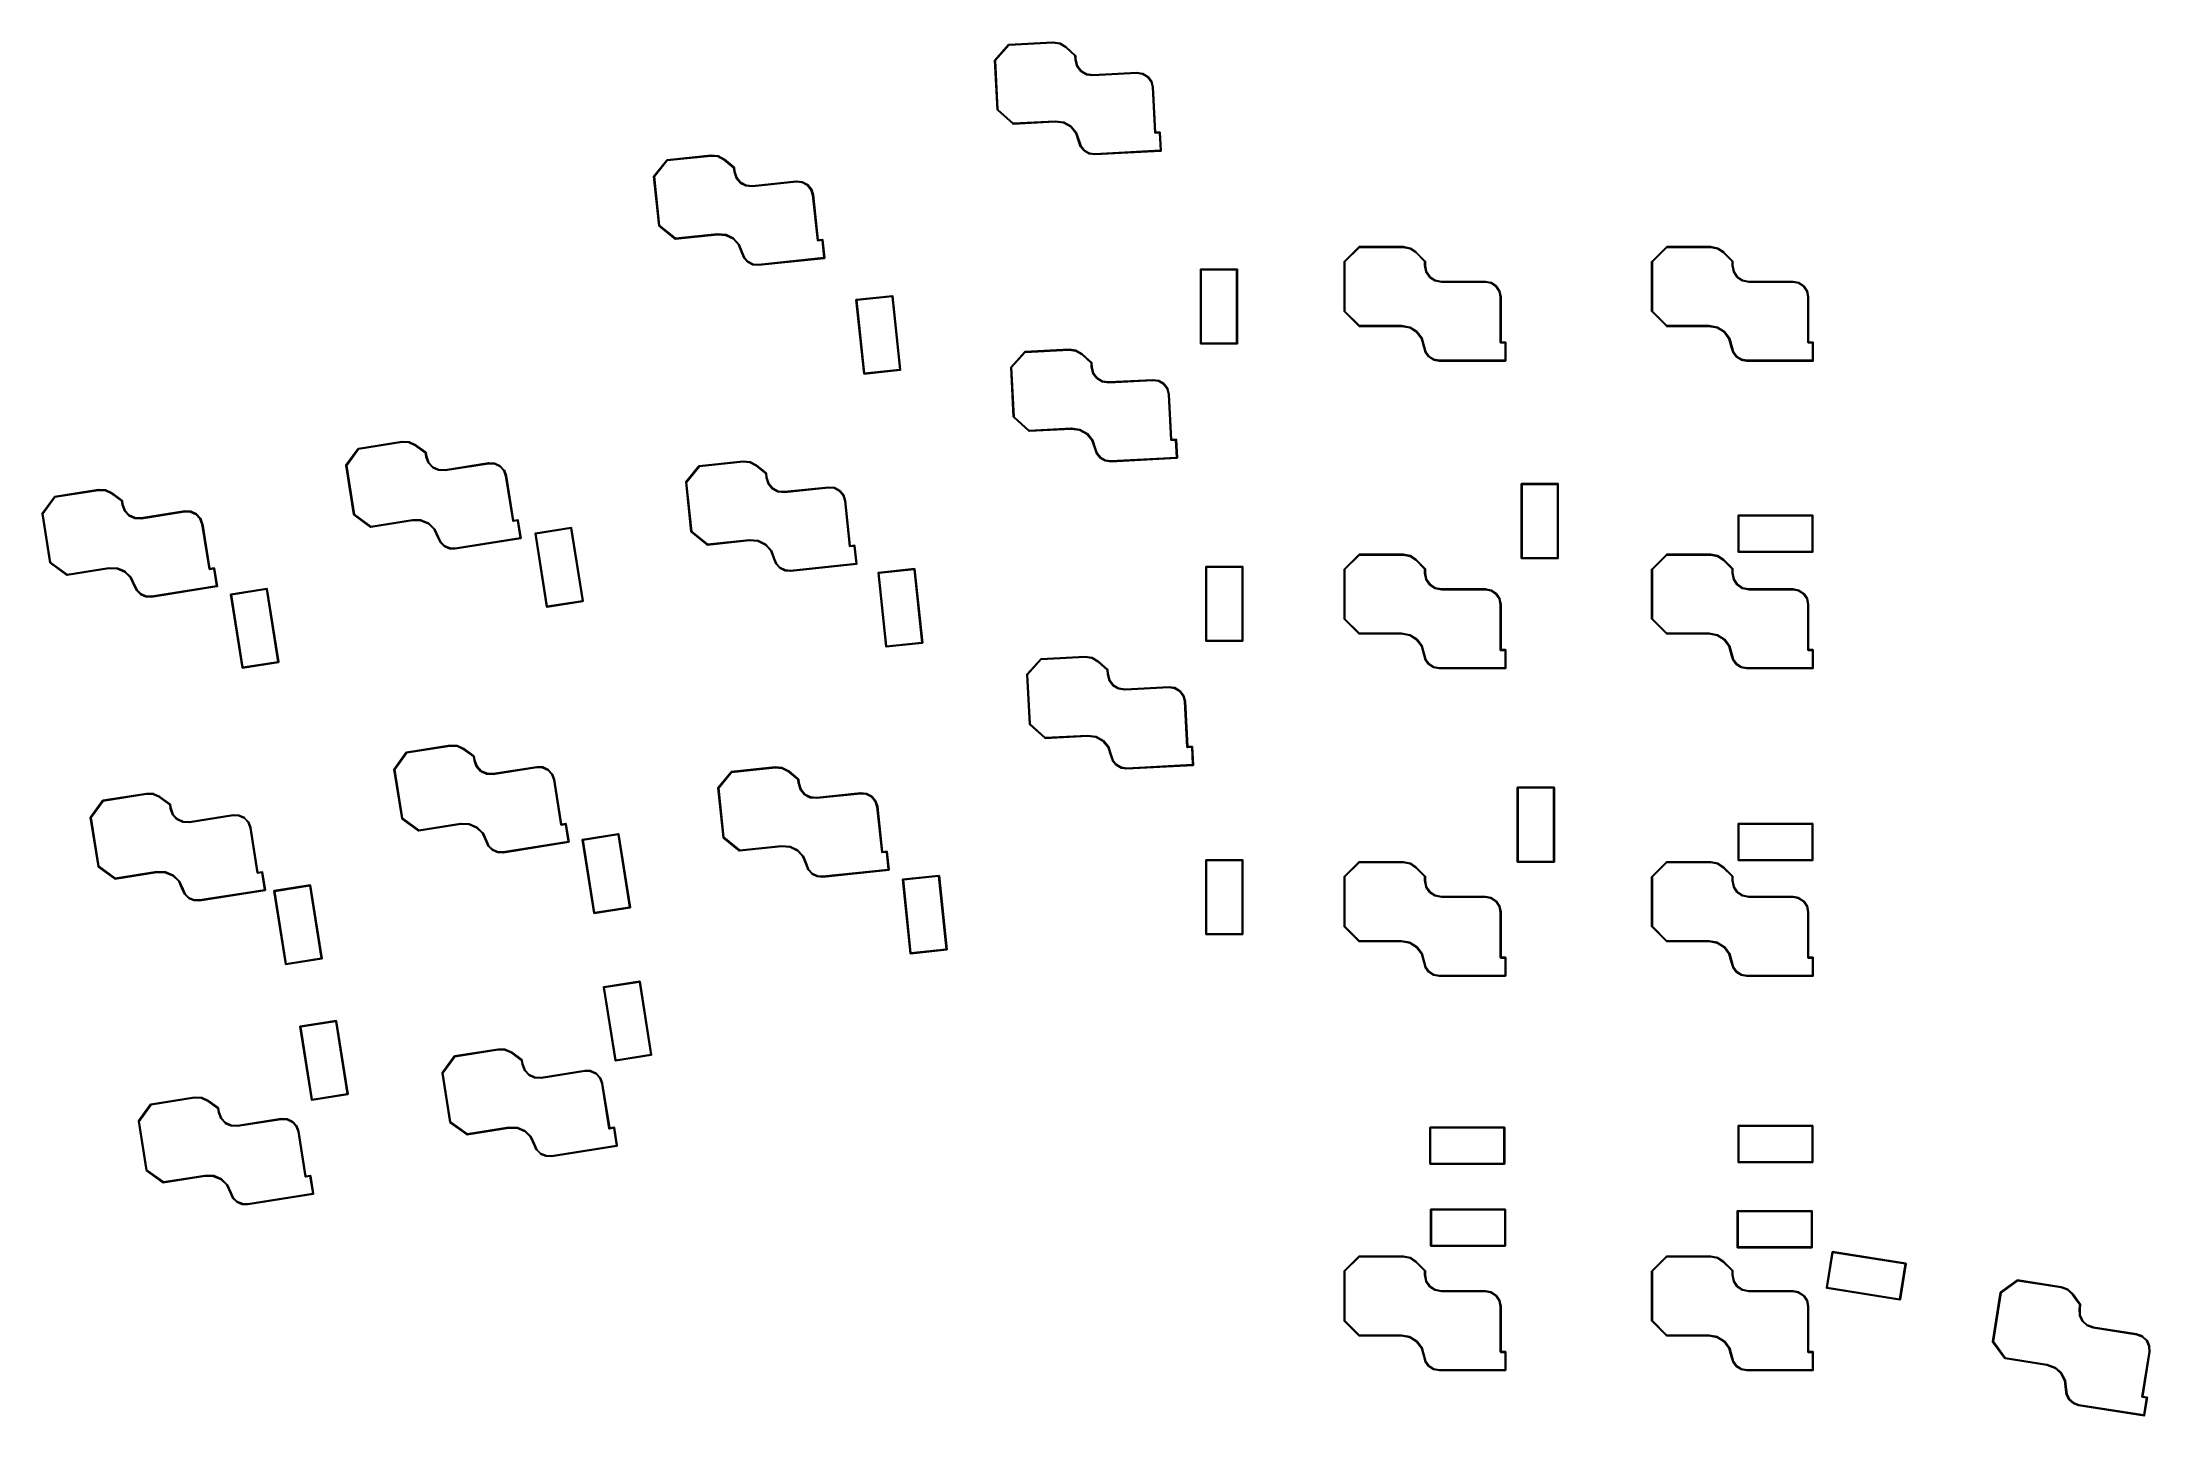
# Model space of a CAD drawing. Extents: x 2.07 to 7.33, y -7.36 to -3.93.
import ezdxf

# ---------------------------------------------------------------- set-up
doc = ezdxf.new("R2010")
doc.units = 0
doc.header["$MEASUREMENT"] = 0
doc.layers.add('BLACK', color=7, linetype='CONTINUOUS')

msp = doc.modelspace()

# ---------------------------------------------------------------- linework, layer by layer
at = {"layer": 'BLACK', "linetype": 'CONTINUOUS'}
for p, q in [((4.4464, -3.9761), (4.481, -3.9376)), ((4.4822, -3.9393), (4.4481, -3.9771)), ((4.481, -3.9376), (4.4813, -3.9374)), ((4.4813, -3.9374), (4.4816, -3.9373)), ((4.4816, -3.9373), (4.5918, -3.9315)), ((4.5918, -3.9335), (4.4822, -3.9393)), ((4.5918, -3.9315), (4.5919, -3.9316)), ((4.6087, -3.936), (4.5918, -3.9335)), ((4.5919, -3.9316), (4.592, -3.9315)), ((4.592, -3.9315), (4.6092, -3.934)), ((4.6235, -3.9448), (4.6087, -3.936)), ((4.6092, -3.934), (4.6092, -3.934)), ((4.6092, -3.934), (4.6092, -3.934)), ((4.6092, -3.934), (4.6094, -3.9341)), ((4.6094, -3.9341), (4.6096, -3.9342)), ((4.6096, -3.9342), (4.6096, -3.9342)), ((4.6096, -3.9342), (4.6096, -3.9342)), ((4.6096, -3.9342), (4.6246, -3.9431)), ((4.6467, -3.9657), (4.6235, -3.9448)), ((4.6246, -3.9431), (4.6247, -3.9432)), ((4.6247, -3.9432), (4.6247, -3.9432)), ((4.6247, -3.9432), (4.6484, -3.9645)), ((4.4461, -3.9768), (4.4462, -3.9764)), ((4.4526, -4.1005), (4.4461, -3.9768)), ((4.4462, -3.9764), (4.4464, -3.9761)), ((4.4481, -3.9771), (4.4545, -4.1)), ((4.6473, -3.9753), (4.6467, -3.9657)), ((4.6473, -3.9754), (4.6473, -3.9753)), ((4.6473, -3.9755), (4.6473, -3.9754)), ((4.6513, -3.9914), (4.6473, -3.9755)), ((4.6484, -3.9645), (4.6486, -3.9648)), ((4.6486, -3.9648), (4.6487, -3.9652)), ((4.6487, -3.9652), (4.6492, -3.9751)), ((4.6492, -3.9751), (4.6532, -3.9907)), ((4.6514, -3.9915), (4.6513, -3.9914)), ((4.6515, -3.9917), (4.6514, -3.9915)), ((4.6608, -4.0043), (4.6515, -3.9917)), ((4.6532, -3.9907), (4.6623, -4.003)), ((4.6609, -4.0044), (4.6608, -4.0043)), ((4.6608, -4.0043), (4.6608, -4.0043)), ((4.6608, -4.0043), (4.6608, -4.0043)), ((4.6611, -4.0046), (4.6609, -4.0044)), ((4.6746, -4.0125), (4.6611, -4.0046)), ((4.6611, -4.0046), (4.6611, -4.0046)), ((4.6611, -4.0046), (4.6611, -4.0046)), ((4.6623, -4.003), (4.6754, -4.0107)), ((4.6748, -4.0126), (4.6746, -4.0125)), ((4.675, -4.0127), (4.6748, -4.0126)), ((4.6911, -4.015), (4.675, -4.0127)), ((4.6754, -4.0107), (4.6913, -4.0131)), ((4.6912, -4.015), (4.6911, -4.015)), ((4.6913, -4.015), (4.6912, -4.015)), ((4.6913, -4.0131), (4.8013, -4.0073)), ((4.8013, -4.0093), (4.6913, -4.015)), ((4.8013, -4.0073), (4.8014, -4.0073)), ((4.8152, -4.0113), (4.8013, -4.0093)), ((4.8014, -4.0073), (4.8015, -4.0073)), ((4.8015, -4.0073), (4.8157, -4.0094)), ((4.8278, -4.0188), (4.8152, -4.0113)), ((4.8157, -4.0094), (4.8157, -4.0094)), ((4.8157, -4.0094), (4.8157, -4.0094)), ((4.8157, -4.0094), (4.8159, -4.0094)), ((4.8159, -4.0094), (4.8161, -4.0095)), ((4.8161, -4.0095), (4.8161, -4.0095)), ((4.8161, -4.0095), (4.8161, -4.0095)), ((4.8161, -4.0095), (4.829, -4.0172)), ((4.8366, -4.0305), (4.8278, -4.0188)), ((4.829, -4.0172), (4.8292, -4.0173)), ((4.8292, -4.0173), (4.8293, -4.0175)), ((4.8293, -4.0175), (4.8383, -4.0295)), ((4.8401, -4.0442), (4.8366, -4.0305)), ((4.8383, -4.0295), (4.8383, -4.0295)), ((4.8383, -4.0295), (4.8383, -4.0295)), ((4.8383, -4.0295), (4.8384, -4.0297)), ((4.8384, -4.0297), (4.8385, -4.0299)), ((4.8385, -4.0299), (4.8385, -4.0299)), ((4.8385, -4.0299), (4.8385, -4.0299)), ((4.8385, -4.0299), (4.842, -4.0438)), ((4.846, -4.1577), (4.8401, -4.0442)), ((4.842, -4.0438), (4.842, -4.0439)), ((4.842, -4.0439), (4.8421, -4.044)), ((4.8421, -4.044), (4.848, -4.1566)), ((4.4527, -4.1008), (4.4526, -4.1005)), ((4.4529, -4.1012), (4.4527, -4.1008)), ((4.4527, -4.1008), (4.4527, -4.1008)), ((4.4914, -4.1358), (4.4529, -4.1012)), ((4.4545, -4.1), (4.4924, -4.134)), ((4.4917, -4.136), (4.4914, -4.1358)), ((4.4921, -4.136), (4.4917, -4.136)), ((4.5974, -4.1305), (4.4921, -4.136)), ((4.4924, -4.134), (4.5974, -4.1285)), ((4.5974, -4.1285), (4.5975, -4.1285)), ((4.6183, -4.1333), (4.5974, -4.1305)), ((4.5975, -4.1285), (4.5976, -4.1285)), ((4.5976, -4.1285), (4.6187, -4.1314)), ((4.636, -4.1431), (4.6183, -4.1333)), ((4.6187, -4.1314), (4.6189, -4.1314)), ((4.6189, -4.1314), (4.6191, -4.1315)), ((4.6191, -4.1315), (4.6371, -4.1415)), ((4.649, -4.1587), (4.636, -4.1431)), ((4.6371, -4.1415), (4.6373, -4.1416)), ((4.6373, -4.1416), (4.6374, -4.1417)), ((4.6374, -4.1417), (4.6506, -4.1576)), ((4.848, -4.1566), (4.8588, -4.1561)), ((4.8588, -4.1561), (4.8592, -4.1561)), ((4.8592, -4.1561), (4.8597, -4.1566)), ((4.8597, -4.1566), (4.8598, -4.157)), ((4.8598, -4.157), (4.8622, -4.2024)), ((4.6559, -4.1794), (4.649, -4.1587)), ((4.6506, -4.1576), (4.6507, -4.1577)), ((4.6507, -4.1577), (4.6508, -4.1579)), ((4.6508, -4.1579), (4.6578, -4.1788)), ((4.66, -4.1917), (4.6559, -4.1794)), ((4.6559, -4.1794), (4.6559, -4.1794)), ((4.6559, -4.1794), (4.6559, -4.1794)), ((4.6578, -4.1788), (4.6618, -4.1909)), ((4.6601, -4.1919), (4.66, -4.1917)), ((4.6602, -4.192), (4.6601, -4.1919)), ((4.6693, -4.203), (4.6602, -4.192)), ((4.6618, -4.1909), (4.6707, -4.2016)), ((4.6694, -4.2031), (4.6693, -4.203)), ((4.6696, -4.2032), (4.6694, -4.2031)), ((4.6821, -4.2101), (4.6696, -4.2032)), ((4.6707, -4.2016), (4.6828, -4.2083)), ((4.6828, -4.2083), (4.696, -4.2101)), ((4.696, -4.2101), (4.8602, -4.2015)), ((4.8613, -4.2034), (4.696, -4.2121)), ((4.8461, -4.1581), (4.846, -4.1577)), ((4.8467, -4.1586), (4.8461, -4.1581)), ((4.8471, -4.1586), (4.8467, -4.1586)), ((4.8579, -4.1581), (4.8471, -4.1586)), ((4.8602, -4.2015), (4.8579, -4.1581)), ((4.8616, -4.2033), (4.8613, -4.2034)), ((4.8617, -4.2032), (4.8616, -4.2033)), ((4.8621, -4.2027), (4.8617, -4.2032)), ((4.8622, -4.2024), (4.8621, -4.2027)), ((3.5949, -4.2659), (3.6275, -4.2257)), ((3.6288, -4.2272), (3.5967, -4.2668)), ((3.6275, -4.2257), (3.6278, -4.2254)), ((3.6278, -4.2254), (3.6282, -4.2253)), ((3.6278, -4.2254), (3.6278, -4.2254)), ((3.6282, -4.2253), (3.7378, -4.2138)), ((3.7379, -4.2157), (3.6288, -4.2272)), ((3.7378, -4.2138), (3.7379, -4.2138)), ((3.7379, -4.2138), (3.738, -4.2138)), ((3.755, -4.2173), (3.7379, -4.2157)), ((3.738, -4.2138), (3.7554, -4.2154)), ((3.7702, -4.2253), (3.755, -4.2173)), ((3.7554, -4.2154), (3.7554, -4.2154)), ((3.7554, -4.2154), (3.7554, -4.2154)), ((3.7554, -4.2154), (3.7555, -4.2154)), ((3.7555, -4.2154), (3.7557, -4.2155)), ((3.7557, -4.2155), (3.7557, -4.2155)), ((3.7557, -4.2155), (3.7557, -4.2155)), ((3.7557, -4.2155), (3.7712, -4.2236)), ((3.7945, -4.245), (3.7702, -4.2253)), ((3.7712, -4.2236), (3.7713, -4.2237)), ((3.7713, -4.2237), (3.7714, -4.2237)), ((3.7714, -4.2237), (3.7961, -4.2437)), ((3.7955, -4.2546), (3.7945, -4.245)), ((3.7956, -4.2547), (3.7955, -4.2546)), ((3.7956, -4.2548), (3.7956, -4.2547)), ((3.8004, -4.2704), (3.7956, -4.2548)), ((3.7961, -4.2437), (3.7963, -4.244)), ((3.7963, -4.244), (3.7964, -4.2444)), ((3.7964, -4.2444), (3.7975, -4.2543)), ((3.7975, -4.2543), (3.8022, -4.2696)), ((4.6822, -4.2102), (4.6821, -4.2101)), ((4.6824, -4.2102), (4.6822, -4.2102)), ((4.6959, -4.212), (4.6824, -4.2102)), ((4.696, -4.212), (4.6959, -4.212)), ((4.696, -4.2121), (4.696, -4.212)), ((3.5947, -4.2666), (3.5948, -4.2662)), ((3.6077, -4.3898), (3.5947, -4.2666)), ((3.5948, -4.2662), (3.5949, -4.2659)), ((3.5967, -4.2668), (3.6096, -4.3892)), ((3.8005, -4.2706), (3.8004, -4.2704)), ((3.8006, -4.2708), (3.8005, -4.2706)), ((3.8106, -4.2828), (3.8006, -4.2708)), ((3.8006, -4.2708), (3.8006, -4.2708)), ((3.8006, -4.2708), (3.8006, -4.2708)), ((3.8006, -4.2708), (3.8006, -4.2708)), ((3.8022, -4.2696), (3.812, -4.2814)), ((3.8106, -4.2829), (3.8106, -4.2828)), ((3.8106, -4.2828), (3.8106, -4.2828)), ((3.8107, -4.283), (3.8106, -4.2829)), ((3.8109, -4.2831), (3.8107, -4.283)), ((3.8248, -4.2903), (3.8109, -4.2831)), ((3.8109, -4.2831), (3.8109, -4.2831)), ((3.8109, -4.2831), (3.8109, -4.2831)), ((3.812, -4.2814), (3.8255, -4.2885)), ((3.825, -4.2904), (3.8248, -4.2903)), ((3.8248, -4.2903), (3.8248, -4.2903)), ((3.8248, -4.2903), (3.8248, -4.2903)), ((3.8248, -4.2903), (3.8248, -4.2903)), ((3.8251, -4.2904), (3.825, -4.2904)), ((3.8414, -4.2919), (3.8251, -4.2904)), ((3.8255, -4.2885), (3.8415, -4.29)), ((3.8415, -4.2919), (3.8414, -4.2919)), ((3.8415, -4.29), (3.951, -4.2785)), ((3.8416, -4.2919), (3.8415, -4.2919)), ((3.9511, -4.2804), (3.8416, -4.2919)), ((3.951, -4.2785), (3.9511, -4.2785)), ((3.9511, -4.2785), (3.9512, -4.2785)), ((3.9652, -4.2817), (3.9511, -4.2804)), ((3.9512, -4.2785), (3.9655, -4.2798)), ((3.9781, -4.2886), (3.9652, -4.2817)), ((3.9655, -4.2798), (3.9655, -4.2798)), ((3.9655, -4.2798), (3.9655, -4.2798)), ((3.9655, -4.2798), (3.9657, -4.2798)), ((3.9657, -4.2798), (3.9659, -4.2799)), ((3.9659, -4.2799), (3.9659, -4.2799)), ((3.9659, -4.2799), (3.9659, -4.2799)), ((3.9659, -4.2799), (3.9792, -4.2869)), ((3.9875, -4.2998), (3.9781, -4.2886)), ((3.9792, -4.2869), (3.9794, -4.287)), ((3.9794, -4.287), (3.9795, -4.2871)), ((3.9795, -4.2871), (3.9892, -4.2987)), ((3.9917, -4.3133), (3.9875, -4.2998)), ((3.9892, -4.2987), (3.9892, -4.2987)), ((3.9892, -4.2987), (3.9892, -4.2987)), ((3.9892, -4.2987), (3.9893, -4.2989)), ((3.9893, -4.2989), (3.9894, -4.2991)), ((3.9894, -4.2991), (3.9894, -4.2991)), ((3.9894, -4.2991), (3.9894, -4.2991)), ((3.9894, -4.2991), (3.9936, -4.3128)), ((4.0036, -4.4263), (3.9917, -4.3133)), ((3.9936, -4.3128), (3.9936, -4.3129)), ((3.9936, -4.3129), (3.9937, -4.313)), ((3.9937, -4.313), (4.0054, -4.4252)), ((3.6078, -4.3901), (3.6077, -4.3898)), ((3.608, -4.3904), (3.6078, -4.3901)), ((3.6482, -4.423), (3.608, -4.3904)), ((3.6096, -4.3892), (3.6492, -4.4212)), ((3.7539, -4.4122), (3.649, -4.4232)), ((3.6492, -4.4212), (3.7538, -4.4102)), ((3.7538, -4.4102), (3.7539, -4.4102)), ((3.7539, -4.4102), (3.7539, -4.4102)), ((3.7539, -4.4102), (3.7752, -4.4119)), ((3.7748, -4.4139), (3.7539, -4.4122)), ((3.7931, -4.4227), (3.7748, -4.4139)), ((3.7752, -4.4119), (3.7754, -4.412)), ((3.7754, -4.412), (3.7755, -4.412)), ((3.7755, -4.412), (3.7941, -4.421)), ((3.6486, -4.4232), (3.6482, -4.423)), ((3.649, -4.4232), (3.6486, -4.4232)), ((3.6486, -4.4232), (3.6486, -4.4232)), ((3.8068, -4.4376), (3.7931, -4.4227)), ((3.7941, -4.421), (3.7942, -4.4211)), ((3.7942, -4.4211), (3.7944, -4.4212)), ((3.7944, -4.4212), (3.8084, -4.4364)), ((3.8148, -4.458), (3.8068, -4.4376)), ((3.8084, -4.4364), (3.8085, -4.4366)), ((3.8085, -4.4366), (3.8086, -4.4367)), ((3.8086, -4.4367), (3.8167, -4.4572)), ((3.8196, -4.47), (3.8148, -4.458)), ((3.8148, -4.458), (3.8148, -4.458)), ((3.8148, -4.458), (3.8148, -4.458)), ((3.8167, -4.4572), (3.8167, -4.4572)), ((3.8167, -4.4572), (3.8213, -4.4691)), ((3.8197, -4.4702), (3.8196, -4.47)), ((3.8198, -4.4703), (3.8197, -4.4702)), ((3.8294, -4.4808), (3.8198, -4.4703)), ((3.8213, -4.4691), (3.8308, -4.4794)), ((3.8565, -4.4865), (4.02, -4.4693)), ((4.0212, -4.4712), (3.8566, -4.4885)), ((4.0037, -4.4267), (4.0036, -4.4263)), ((4.0043, -4.4272), (4.0037, -4.4267)), ((4.0047, -4.4272), (4.0043, -4.4272)), ((4.0043, -4.4272), (4.0043, -4.4272)), ((4.0154, -4.4261), (4.0047, -4.4272)), ((4.0054, -4.4252), (4.0162, -4.424)), ((4.02, -4.4693), (4.0154, -4.4261)), ((4.0162, -4.424), (4.0166, -4.4241)), ((4.0166, -4.4241), (4.0172, -4.4245)), ((4.0172, -4.4245), (4.0173, -4.4249)), ((4.0173, -4.4249), (4.022, -4.4701)), ((4.0215, -4.471), (4.0212, -4.4712)), ((4.022, -4.4705), (4.0215, -4.471)), ((4.0215, -4.471), (4.0215, -4.471)), ((4.022, -4.4701), (4.022, -4.4705)), ((5.319, -4.4789), (5.3556, -4.4423)), ((5.3567, -4.444), (5.3207, -4.48)), ((5.3556, -4.4423), (5.3559, -4.4421)), ((5.3559, -4.4421), (5.3563, -4.442)), ((5.3563, -4.442), (5.4665, -4.442)), ((5.4664, -4.444), (5.3567, -4.444)), ((5.4832, -4.4473), (5.4664, -4.444)), ((5.4665, -4.442), (5.4666, -4.442)), ((5.4666, -4.442), (5.4667, -4.442)), ((5.4667, -4.442), (5.4838, -4.4454)), ((5.4975, -4.4569), (5.4832, -4.4473)), ((5.4838, -4.4454), (5.4838, -4.4454)), ((5.4838, -4.4454), (5.4838, -4.4454)), ((5.4838, -4.4454), (5.484, -4.4455)), ((5.484, -4.4455), (5.4842, -4.4456)), ((5.4842, -4.4456), (5.4842, -4.4456)), ((5.4842, -4.4456), (5.4842, -4.4456)), ((5.4842, -4.4456), (5.4987, -4.4553)), ((5.5196, -4.479), (5.4975, -4.4569)), ((5.4987, -4.4553), (5.4988, -4.4554)), ((5.4988, -4.4554), (5.4988, -4.4554)), ((5.4988, -4.4554), (5.5213, -4.4779)), ((6.0867, -4.4789), (6.1233, -4.4423)), ((6.1244, -4.444), (6.0884, -4.48)), ((6.1233, -4.4423), (6.1236, -4.4421)), ((6.1236, -4.4421), (6.124, -4.442)), ((6.124, -4.442), (6.2342, -4.442)), ((6.2341, -4.444), (6.1244, -4.444)), ((6.2509, -4.4473), (6.2341, -4.444)), ((6.2342, -4.442), (6.2343, -4.442)), ((6.2343, -4.442), (6.2344, -4.442)), ((6.2344, -4.442), (6.2515, -4.4454)), ((6.2652, -4.4569), (6.2509, -4.4473)), ((6.2515, -4.4454), (6.2515, -4.4454)), ((6.2515, -4.4454), (6.2515, -4.4454)), ((6.2515, -4.4454), (6.2517, -4.4455)), ((6.2517, -4.4455), (6.2519, -4.4456)), ((6.2519, -4.4456), (6.2519, -4.4456)), ((6.2519, -4.4456), (6.2519, -4.4456)), ((6.2519, -4.4456), (6.2664, -4.4553)), ((6.2874, -4.479), (6.2652, -4.4569)), ((6.2664, -4.4553), (6.2665, -4.4554)), ((6.2665, -4.4554), (6.2666, -4.4554)), ((6.2666, -4.4554), (6.289, -4.4779)), ((3.8296, -4.4809), (3.8294, -4.4808)), ((3.8297, -4.481), (3.8296, -4.4809)), ((3.8426, -4.4873), (3.8297, -4.481)), ((3.8308, -4.4794), (3.8433, -4.4854)), ((3.8427, -4.4873), (3.8426, -4.4873)), ((3.8429, -4.4873), (3.8427, -4.4873)), ((3.8565, -4.4885), (3.8429, -4.4873)), ((3.8433, -4.4854), (3.8565, -4.4865)), ((3.8566, -4.4885), (3.8565, -4.4884)), ((3.8565, -4.4884), (3.8565, -4.4885)), ((4.9598, -4.4989), (4.9599, -4.4985)), ((4.9598, -4.6839), (4.9598, -4.4989)), ((4.9599, -4.4985), (4.9604, -4.498)), ((4.9604, -4.498), (4.9608, -4.4979)), ((4.9608, -4.4979), (5.0513, -4.4979)), ((4.9618, -4.4999), (4.9618, -4.683)), ((5.0503, -4.4999), (4.9618, -4.4999)), ((5.0503, -4.683), (5.0503, -4.4999)), ((5.0513, -4.4979), (5.0517, -4.498)), ((5.0517, -4.498), (5.0522, -4.4985)), ((5.0522, -4.4985), (5.0523, -4.4989)), ((5.0523, -4.4989), (5.0523, -4.6839)), ((5.3187, -4.4796), (5.3188, -4.4792)), ((5.3187, -4.6034), (5.3187, -4.4796)), ((5.3188, -4.4792), (5.319, -4.4789)), ((5.3207, -4.48), (5.3207, -4.603)), ((5.5196, -4.4887), (5.5196, -4.479)), ((5.5197, -4.4888), (5.5196, -4.4887)), ((5.5197, -4.4889), (5.5197, -4.4888)), ((5.5228, -4.5049), (5.5197, -4.4889)), ((5.5213, -4.4779), (5.5215, -4.4782)), ((5.5215, -4.4782), (5.5216, -4.4786)), ((5.5216, -4.4786), (5.5216, -4.4886)), ((5.5216, -4.4886), (5.5247, -4.5043)), ((5.5229, -4.5051), (5.5228, -4.5049)), ((5.523, -4.5052), (5.5229, -4.5051)), ((5.5317, -4.5183), (5.523, -4.5052)), ((5.5247, -4.5043), (5.5332, -4.5171)), ((5.5318, -4.5185), (5.5317, -4.5183)), ((5.5317, -4.5183), (5.5317, -4.5183)), ((5.5317, -4.5183), (5.5317, -4.5183)), ((5.5319, -4.5186), (5.5318, -4.5185)), ((5.545, -4.5273), (5.5319, -4.5186)), ((5.5319, -4.5186), (5.5319, -4.5186)), ((5.5319, -4.5186), (5.5319, -4.5186)), ((5.5332, -4.5171), (5.5459, -4.5255)), ((5.5459, -4.5255), (5.5617, -4.5286)), ((6.0864, -4.4796), (6.0865, -4.4792)), ((6.0864, -4.6034), (6.0864, -4.4796)), ((6.0865, -4.4792), (6.0867, -4.4789)), ((6.0884, -4.48), (6.0884, -4.603)), ((6.2874, -4.4887), (6.2874, -4.479)), ((6.2874, -4.4888), (6.2874, -4.4887)), ((6.2874, -4.4889), (6.2874, -4.4888)), ((6.2906, -4.5049), (6.2874, -4.4889)), ((6.289, -4.4779), (6.2892, -4.4782)), ((6.2892, -4.4782), (6.2893, -4.4786)), ((6.2893, -4.4786), (6.2893, -4.4886)), ((6.2893, -4.4886), (6.2925, -4.5043)), ((6.2906, -4.5051), (6.2906, -4.5049)), ((6.2907, -4.5052), (6.2906, -4.5051)), ((6.2994, -4.5183), (6.2907, -4.5052)), ((6.2925, -4.5043), (6.3009, -4.5171)), ((6.2995, -4.5185), (6.2994, -4.5183)), ((6.2994, -4.5183), (6.2994, -4.5183)), ((6.2994, -4.5183), (6.2994, -4.5183)), ((6.2996, -4.5186), (6.2995, -4.5185)), ((6.3127, -4.5273), (6.2996, -4.5186)), ((6.2996, -4.5186), (6.2996, -4.5186)), ((6.2996, -4.5186), (6.2996, -4.5186)), ((6.3009, -4.5171), (6.3136, -4.5255)), ((6.3136, -4.5255), (6.3294, -4.5286)), ((4.1, -4.5747), (4.1005, -4.5741)), ((4.1, -4.5751), (4.1, -4.5747)), ((4.1193, -4.7591), (4.1, -4.5751)), ((4.1005, -4.5741), (4.1009, -4.574)), ((4.1009, -4.574), (4.1909, -4.5646)), ((4.1901, -4.5666), (4.102, -4.5759)), ((4.102, -4.5759), (4.1212, -4.758)), ((4.2093, -4.7487), (4.1901, -4.5666)), ((4.1909, -4.5646), (4.1913, -4.5646)), ((4.1913, -4.5646), (4.1919, -4.5651)), ((4.1919, -4.5651), (4.1919, -4.5651)), ((4.1919, -4.5651), (4.192, -4.5654)), ((4.192, -4.5654), (4.2113, -4.7495)), ((5.5452, -4.5273), (5.545, -4.5273)), ((5.5454, -4.5274), (5.5452, -4.5273)), ((5.5614, -4.5306), (5.5454, -4.5274)), ((5.5615, -4.5306), (5.5614, -4.5306)), ((5.5616, -4.5306), (5.5615, -4.5306)), ((5.6717, -4.5306), (5.5616, -4.5306)), ((5.5617, -4.5286), (5.6718, -4.5286)), ((5.6855, -4.5333), (5.6717, -4.5306)), ((5.6718, -4.5286), (5.6719, -4.5287)), ((5.6719, -4.5287), (5.672, -4.5287)), ((5.672, -4.5287), (5.6861, -4.5315)), ((5.6977, -4.5415), (5.6855, -4.5333)), ((5.6861, -4.5315), (5.6861, -4.5315)), ((5.6861, -4.5315), (5.6861, -4.5315)), ((5.6861, -4.5315), (5.6863, -4.5315)), ((5.6863, -4.5315), (5.6864, -4.5316)), ((5.6864, -4.5316), (5.6864, -4.5316)), ((5.6864, -4.5316), (5.6864, -4.5316)), ((5.6864, -4.5316), (5.699, -4.54)), ((5.7059, -4.5537), (5.6977, -4.5415)), ((5.699, -4.54), (5.6991, -4.5401)), ((5.6991, -4.5401), (5.6992, -4.5403)), ((5.6992, -4.5403), (5.7076, -4.5528)), ((5.7086, -4.5675), (5.7059, -4.5537)), ((5.7076, -4.5528), (5.7076, -4.5528)), ((5.7076, -4.5528), (5.7076, -4.5528)), ((5.7076, -4.5528), (5.7077, -4.5529)), ((5.7077, -4.5529), (5.7078, -4.5531)), ((5.7078, -4.5531), (5.7078, -4.5531)), ((5.7078, -4.5531), (5.7078, -4.5531)), ((5.7078, -4.5531), (5.7106, -4.5672)), ((5.7086, -4.6812), (5.7086, -4.5675)), ((5.7106, -4.5672), (5.7106, -4.5673)), ((5.7106, -4.5673), (5.7106, -4.5674)), ((5.7106, -4.5674), (5.7106, -4.6802)), ((6.3129, -4.5273), (6.3127, -4.5273)), ((6.3131, -4.5274), (6.3129, -4.5273)), ((6.3291, -4.5306), (6.3131, -4.5274)), ((6.3292, -4.5306), (6.3291, -4.5306)), ((6.3293, -4.5306), (6.3292, -4.5306)), ((6.4394, -4.5306), (6.3293, -4.5306)), ((6.3294, -4.5286), (6.4395, -4.5286)), ((6.4532, -4.5333), (6.4394, -4.5306)), ((6.4395, -4.5286), (6.4396, -4.5287)), ((6.4396, -4.5287), (6.4397, -4.5287)), ((6.4397, -4.5287), (6.4538, -4.5315)), ((6.4654, -4.5415), (6.4532, -4.5333)), ((6.4538, -4.5315), (6.4538, -4.5315)), ((6.4538, -4.5315), (6.4538, -4.5315)), ((6.4538, -4.5315), (6.454, -4.5315)), ((6.454, -4.5315), (6.4542, -4.5316)), ((6.4542, -4.5316), (6.4542, -4.5316)), ((6.4542, -4.5316), (6.4542, -4.5316)), ((6.4542, -4.5316), (6.4667, -4.54)), ((6.4736, -4.5537), (6.4654, -4.5415)), ((6.4667, -4.54), (6.4668, -4.5401)), ((6.4668, -4.5401), (6.467, -4.5403)), ((6.467, -4.5403), (6.4753, -4.5528)), ((6.4763, -4.5675), (6.4736, -4.5537)), ((6.4753, -4.5528), (6.4753, -4.5528)), ((6.4753, -4.5528), (6.4753, -4.5528)), ((6.4753, -4.5528), (6.4754, -4.5529)), ((6.4754, -4.5529), (6.4755, -4.5531)), ((6.4755, -4.5531), (6.4755, -4.5531)), ((6.4755, -4.5531), (6.4755, -4.5531)), ((6.4755, -4.5531), (6.4783, -4.5672)), ((6.4763, -4.6812), (6.4763, -4.5675)), ((6.4783, -4.5672), (6.4783, -4.5673)), ((6.4783, -4.5673), (6.4783, -4.5674)), ((6.4783, -4.5674), (6.4783, -4.6802)), ((5.3188, -4.6038), (5.3187, -4.6034)), ((5.319, -4.6041), (5.3188, -4.6038)), ((5.3556, -4.6407), (5.319, -4.6041)), ((5.3207, -4.603), (5.3567, -4.639)), ((6.0865, -4.6038), (6.0864, -4.6034)), ((6.0867, -4.6041), (6.0865, -4.6038)), ((6.1233, -4.6407), (6.0867, -4.6041)), ((6.0884, -4.603), (6.1244, -4.639)), ((4.9618, -4.683), (5.0503, -4.683)), ((5.3559, -4.6409), (5.3556, -4.6407)), ((5.3563, -4.641), (5.3559, -4.6409)), ((5.4618, -4.641), (5.3563, -4.641)), ((5.3567, -4.639), (5.4618, -4.639)), ((5.4618, -4.639), (5.4619, -4.639)), ((5.4824, -4.6449), (5.4618, -4.641)), ((5.4619, -4.639), (5.462, -4.639)), ((5.462, -4.639), (5.483, -4.643)), ((5.4996, -4.6556), (5.4824, -4.6449)), ((5.483, -4.643), (5.4831, -4.6431)), ((5.4831, -4.6431), (5.4833, -4.6431)), ((5.4833, -4.6431), (5.5008, -4.654)), ((5.5118, -4.6719), (5.4996, -4.6556)), ((5.5008, -4.654), (5.501, -4.6541)), ((5.501, -4.6541), (5.5011, -4.6543)), ((5.5011, -4.6543), (5.5135, -4.6708)), ((5.5176, -4.6929), (5.5118, -4.6719)), ((5.5135, -4.6708), (5.5135, -4.671)), ((5.5135, -4.671), (5.5136, -4.6712)), ((5.5136, -4.6712), (5.5195, -4.6924)), ((5.7087, -4.6816), (5.7086, -4.6812)), ((5.7092, -4.6821), (5.7087, -4.6816)), ((5.7096, -4.6822), (5.7092, -4.6821)), ((5.7204, -4.6822), (5.7096, -4.6822)), ((5.7106, -4.6802), (5.7214, -4.6802)), ((5.7204, -4.7256), (5.7204, -4.6822)), ((5.7214, -4.6802), (5.7218, -4.6803)), ((5.7218, -4.6803), (5.7223, -4.6808)), ((5.7223, -4.6808), (5.7224, -4.6812)), ((5.7224, -4.6812), (5.7224, -4.7266)), ((6.1236, -4.6409), (6.1233, -4.6407)), ((6.124, -4.641), (6.1236, -4.6409)), ((6.2295, -4.641), (6.124, -4.641)), ((6.1244, -4.639), (6.2296, -4.639)), ((6.2501, -4.6449), (6.2295, -4.641)), ((6.2296, -4.639), (6.2297, -4.639)), ((6.2297, -4.639), (6.2297, -4.639)), ((6.2297, -4.639), (6.2507, -4.643)), ((6.2673, -4.6556), (6.2501, -4.6449)), ((6.2507, -4.643), (6.2509, -4.6431)), ((6.2509, -4.6431), (6.251, -4.6431)), ((6.251, -4.6431), (6.2685, -4.654)), ((6.2795, -4.6719), (6.2673, -4.6556)), ((6.2685, -4.654), (6.2687, -4.6541)), ((6.2687, -4.6541), (6.2688, -4.6543)), ((6.2688, -4.6543), (6.2812, -4.6708)), ((6.2853, -4.6929), (6.2795, -4.6719)), ((6.2812, -4.6708), (6.2813, -4.671)), ((6.2813, -4.671), (6.2813, -4.6712)), ((6.2813, -4.6712), (6.2872, -4.6924)), ((6.4764, -4.6816), (6.4763, -4.6812)), ((6.4769, -4.6821), (6.4764, -4.6816)), ((6.4773, -4.6822), (6.4769, -4.6821)), ((6.4881, -4.6822), (6.4773, -4.6822)), ((6.4783, -4.6802), (6.4891, -4.6802)), ((6.4881, -4.7256), (6.4881, -4.6822)), ((6.4891, -4.6802), (6.4895, -4.6803)), ((6.4895, -4.6803), (6.49, -4.6808)), ((6.49, -4.6808), (6.4901, -4.6812)), ((6.4901, -4.6812), (6.4901, -4.7266)), ((4.4865, -4.7427), (4.5211, -4.7043)), ((4.5223, -4.7059), (4.4883, -4.7438)), ((4.5211, -4.7043), (4.5215, -4.7041)), ((4.5215, -4.7041), (4.5218, -4.704)), ((4.5218, -4.704), (4.632, -4.6982)), ((4.632, -4.7002), (4.5223, -4.7059)), ((4.632, -4.6982), (4.6321, -4.6982)), ((4.632, -4.6982), (4.632, -4.6982)), ((4.6489, -4.7026), (4.632, -4.7002)), ((4.6321, -4.6982), (4.6494, -4.7007)), ((4.6637, -4.7114), (4.6489, -4.7026)), ((4.6494, -4.7007), (4.6494, -4.7007)), ((4.6494, -4.7007), (4.6494, -4.7007)), ((4.6494, -4.7007), (4.6496, -4.7008)), ((4.6496, -4.7008), (4.6497, -4.7008)), ((4.6497, -4.7008), (4.6497, -4.7008)), ((4.6497, -4.7008), (4.6497, -4.7008)), ((4.6497, -4.7008), (4.6648, -4.7098)), ((4.6869, -4.7324), (4.6637, -4.7114)), ((4.6648, -4.7098), (4.6648, -4.7098)), ((4.6648, -4.7098), (4.6649, -4.7099)), ((4.6649, -4.7099), (4.6885, -4.7312)), ((4.6874, -4.742), (4.6869, -4.7324)), ((4.6885, -4.7312), (4.6888, -4.7315)), ((4.6888, -4.7315), (4.6889, -4.7318)), ((4.6889, -4.7318), (4.6894, -4.7418)), ((4.9599, -4.6843), (4.9598, -4.6839)), ((4.9604, -4.6849), (4.9599, -4.6843)), ((4.9608, -4.6849), (4.9604, -4.6849)), ((5.0513, -4.6849), (4.9608, -4.6849)), ((5.0517, -4.6849), (5.0513, -4.6849)), ((5.0522, -4.6843), (5.0517, -4.6849)), ((5.0523, -4.6839), (5.0522, -4.6843)), ((5.5211, -4.7054), (5.5176, -4.6929)), ((5.5176, -4.6929), (5.5176, -4.6929)), ((5.5176, -4.6929), (5.5176, -4.6929)), ((5.5195, -4.6924), (5.5195, -4.6924)), ((5.5195, -4.6924), (5.5229, -4.7047)), ((5.5211, -4.7056), (5.5211, -4.7054)), ((5.5212, -4.7057), (5.5211, -4.7056)), ((5.5297, -4.7172), (5.5212, -4.7057)), ((5.5229, -4.7047), (5.5312, -4.7159)), ((5.5299, -4.7173), (5.5297, -4.7172)), ((5.53, -4.7174), (5.5299, -4.7173)), ((5.5421, -4.7249), (5.53, -4.7174)), ((5.5312, -4.7159), (5.543, -4.7232)), ((5.5423, -4.725), (5.5421, -4.7249)), ((5.5424, -4.7251), (5.5423, -4.725)), ((5.5558, -4.7276), (5.5424, -4.7251)), ((5.543, -4.7232), (5.5561, -4.7256)), ((5.5559, -4.7276), (5.5558, -4.7276)), ((5.556, -4.7276), (5.5559, -4.7276)), ((5.7214, -4.7276), (5.556, -4.7276)), ((5.5561, -4.7256), (5.7204, -4.7256)), ((5.7218, -4.7275), (5.7214, -4.7276)), ((5.7223, -4.727), (5.7218, -4.7275)), ((5.7224, -4.7266), (5.7223, -4.727)), ((6.2888, -4.7054), (6.2853, -4.6929)), ((6.2853, -4.6929), (6.2853, -4.6929)), ((6.2853, -4.6929), (6.2853, -4.6929)), ((6.2872, -4.6924), (6.2872, -4.6924)), ((6.2872, -4.6924), (6.2906, -4.7047)), ((6.2889, -4.7056), (6.2888, -4.7054)), ((6.2889, -4.7057), (6.2889, -4.7056)), ((6.2974, -4.7172), (6.2889, -4.7057)), ((6.2906, -4.7047), (6.2989, -4.7159)), ((6.2976, -4.7173), (6.2974, -4.7172)), ((6.2977, -4.7174), (6.2976, -4.7173)), ((6.3098, -4.7249), (6.2977, -4.7174)), ((6.2989, -4.7159), (6.3107, -4.7232)), ((6.31, -4.725), (6.3098, -4.7249)), ((6.3102, -4.7251), (6.31, -4.725)), ((6.3235, -4.7276), (6.3102, -4.7251)), ((6.3107, -4.7232), (6.3238, -4.7256)), ((6.3236, -4.7276), (6.3235, -4.7276)), ((6.3237, -4.7276), (6.3236, -4.7276)), ((6.4891, -4.7276), (6.3237, -4.7276)), ((6.3238, -4.7256), (6.4881, -4.7256)), ((6.4895, -4.7275), (6.4891, -4.7276)), ((6.49, -4.727), (6.4895, -4.7275)), ((6.4901, -4.7266), (6.49, -4.727)), ((4.1194, -4.7595), (4.1193, -4.7591)), ((4.12, -4.76), (4.1194, -4.7595)), ((4.1204, -4.76), (4.12, -4.76)), ((4.2105, -4.7505), (4.1204, -4.76)), ((4.1212, -4.758), (4.2093, -4.7487)), ((4.2108, -4.7504), (4.2105, -4.7505)), ((4.2113, -4.7498), (4.2108, -4.7504)), ((4.2113, -4.7495), (4.2113, -4.7498)), ((4.2113, -4.7498), (4.2113, -4.7498)), ((4.4863, -4.7431), (4.4865, -4.7427)), ((4.4863, -4.7434), (4.4863, -4.7431)), ((4.4928, -4.8671), (4.4863, -4.7434)), ((4.4883, -4.7438), (4.4947, -4.8666)), ((4.6875, -4.7421), (4.6874, -4.742)), ((4.6875, -4.7422), (4.6875, -4.7421)), ((4.6915, -4.758), (4.6875, -4.7422)), ((4.6894, -4.7418), (4.6933, -4.7574)), ((4.6916, -4.7582), (4.6915, -4.758)), ((4.6916, -4.7584), (4.6916, -4.7582)), ((4.701, -4.771), (4.6916, -4.7584)), ((4.6933, -4.7574), (4.7024, -4.7696)), ((4.7011, -4.7711), (4.701, -4.771)), ((4.701, -4.771), (4.701, -4.771)), ((4.701, -4.771), (4.701, -4.771)), ((4.7013, -4.7712), (4.7011, -4.7711)), ((4.7148, -4.7792), (4.7013, -4.7712)), ((4.7013, -4.7712), (4.7013, -4.7712)), ((4.7013, -4.7712), (4.7013, -4.7712)), ((4.7024, -4.7696), (4.7156, -4.7774)), ((4.715, -4.7793), (4.7148, -4.7792)), ((4.7151, -4.7793), (4.715, -4.7793)), ((4.7313, -4.7817), (4.7151, -4.7793)), ((4.7156, -4.7774), (4.7315, -4.7797)), ((4.7314, -4.7817), (4.7313, -4.7817)), ((4.7315, -4.7817), (4.7314, -4.7817)), ((4.7315, -4.7797), (4.8415, -4.774)), ((4.8415, -4.7759), (4.7315, -4.7817)), ((4.8415, -4.774), (4.8416, -4.774)), ((4.8554, -4.7779), (4.8415, -4.7759)), ((4.8416, -4.774), (4.8417, -4.774)), ((4.8417, -4.774), (4.8559, -4.776)), ((4.868, -4.7855), (4.8554, -4.7779)), ((4.8559, -4.776), (4.8559, -4.776)), ((4.8559, -4.776), (4.8559, -4.776)), ((4.8559, -4.776), (4.8561, -4.7761)), ((4.8561, -4.7761), (4.8563, -4.7761)), ((4.8563, -4.7761), (4.8563, -4.7761)), ((4.8563, -4.7761), (4.8563, -4.7761)), ((4.8563, -4.7761), (4.8692, -4.7839)), ((4.8768, -4.7972), (4.868, -4.7855)), ((4.8692, -4.7839), (4.8693, -4.784)), ((4.8693, -4.784), (4.8695, -4.7841)), ((4.8695, -4.7841), (4.8785, -4.7962)), ((4.8803, -4.8109), (4.8768, -4.7972)), ((4.8785, -4.7962), (4.8785, -4.7962)), ((4.8785, -4.7962), (4.8785, -4.7962)), ((4.8785, -4.7962), (4.8786, -4.7964)), ((4.8786, -4.7964), (4.8787, -4.7965)), ((4.8787, -4.7965), (4.8787, -4.7965)), ((4.8787, -4.7965), (4.8787, -4.7965)), ((4.8787, -4.7965), (4.8822, -4.8105)), ((4.8862, -4.9244), (4.8803, -4.8109)), ((4.8822, -4.8105), (4.8822, -4.8106)), ((4.8822, -4.8106), (4.8822, -4.8107)), ((4.8822, -4.8107), (4.8881, -4.9233)), ((4.4929, -4.8675), (4.4928, -4.8671)), ((4.4931, -4.8678), (4.4929, -4.8675)), ((4.4929, -4.8675), (4.4929, -4.8675)), ((4.5315, -4.9024), (4.4931, -4.8678)), ((4.4947, -4.8666), (4.5325, -4.9007)), ((2.8265, -4.9878), (2.8569, -4.946)), ((2.8569, -4.946), (2.8572, -4.9457)), ((2.8572, -4.9457), (2.8576, -4.9456)), ((2.8572, -4.9457), (2.8572, -4.9457)), ((2.8576, -4.9456), (2.9665, -4.9283)), ((2.9667, -4.9303), (2.8583, -4.9474)), ((2.9665, -4.9283), (2.9666, -4.9283)), ((2.9666, -4.9283), (2.9667, -4.9283)), ((2.9667, -4.9283), (2.9841, -4.929)), ((2.9838, -4.9309), (2.9667, -4.9303)), ((2.9994, -4.9381), (2.9838, -4.9309)), ((2.9841, -4.929), (2.9841, -4.929)), ((2.9841, -4.929), (2.9841, -4.929)), ((2.9841, -4.929), (2.9843, -4.929)), ((2.9843, -4.929), (2.9845, -4.9291)), ((2.9845, -4.9291), (2.9845, -4.9291)), ((2.9845, -4.9291), (2.9845, -4.9291)), ((2.9845, -4.9291), (3.0003, -4.9364)), ((3.0247, -4.9565), (2.9994, -4.9381)), ((3.0003, -4.9364), (3.0004, -4.9365)), ((3.0004, -4.9365), (3.0005, -4.9365)), ((3.0005, -4.9365), (3.0262, -4.9552)), ((4.5319, -4.9026), (4.5315, -4.9024)), ((4.5322, -4.9027), (4.5319, -4.9026)), ((4.6376, -4.8972), (4.5322, -4.9027)), ((4.5325, -4.9007), (4.6376, -4.8952)), ((4.6376, -4.8952), (4.6377, -4.8952)), ((4.6584, -4.9), (4.6376, -4.8972)), ((4.6377, -4.8952), (4.6378, -4.8952)), ((4.6378, -4.8952), (4.6589, -4.898)), ((4.6762, -4.9097), (4.6584, -4.9)), ((4.6589, -4.898), (4.6591, -4.8981)), ((4.6591, -4.8981), (4.6592, -4.8981)), ((4.6592, -4.8981), (4.6773, -4.9081)), ((4.6892, -4.9254), (4.6762, -4.9097)), ((4.6773, -4.9081), (4.6774, -4.9082)), ((4.6774, -4.9082), (4.6776, -4.9083)), ((4.6776, -4.9083), (4.6908, -4.9243)), ((4.6961, -4.9461), (4.6892, -4.9254)), ((4.6908, -4.9243), (4.6909, -4.9244)), ((4.6909, -4.9244), (4.691, -4.9246)), ((4.691, -4.9246), (4.6979, -4.9455)), ((4.7002, -4.9584), (4.6961, -4.9461)), ((4.6961, -4.9461), (4.6961, -4.9461)), ((4.6961, -4.9461), (4.6961, -4.9461)), ((4.6979, -4.9455), (4.702, -4.9576)), ((4.8863, -4.9247), (4.8862, -4.9244)), ((4.8869, -4.9253), (4.8863, -4.9247)), ((4.8873, -4.9253), (4.8869, -4.9253)), ((4.8981, -4.9247), (4.8873, -4.9253)), ((4.8881, -4.9233), (4.899, -4.9227)), ((4.9003, -4.9681), (4.8981, -4.9247)), ((4.899, -4.9227), (4.8993, -4.9228)), ((4.8993, -4.9228), (4.8999, -4.9233)), ((4.8999, -4.9233), (4.9, -4.9237)), ((4.9, -4.9237), (4.9024, -4.969)), ((2.8264, -4.9882), (2.8265, -4.9878)), ((2.8264, -4.9885), (2.8264, -4.9882)), ((2.8457, -5.1109), (2.8264, -4.9885)), ((2.8583, -4.9474), (2.8284, -4.9886)), ((2.8284, -4.9886), (2.8476, -5.1102)), ((3.0262, -4.9661), (3.0247, -4.9565)), ((3.0262, -4.9552), (3.0265, -4.9555)), ((3.0263, -4.9662), (3.0262, -4.9661)), ((3.0263, -4.9663), (3.0263, -4.9662)), ((3.032, -4.9816), (3.0263, -4.9663)), ((3.0265, -4.9555), (3.0266, -4.9558)), ((3.0266, -4.9558), (3.0282, -4.9657)), ((3.0282, -4.9657), (3.0337, -4.9807)), ((3.032, -4.9818), (3.032, -4.9816)), ((3.0322, -4.9819), (3.032, -4.9818)), ((3.0427, -4.9935), (3.0322, -4.9819)), ((3.0337, -4.9807), (3.0441, -4.992)), ((3.0428, -4.9935), (3.0427, -4.9935)), ((3.0429, -4.9936), (3.0428, -4.9935)), ((3.0428, -4.9935), (3.0428, -4.9935)), ((3.0431, -4.9937), (3.0429, -4.9936)), ((3.0573, -5.0002), (3.0431, -4.9937)), ((3.0431, -4.9937), (3.0431, -4.9937)), ((3.0431, -4.9937), (3.0431, -4.9937)), ((3.0441, -4.992), (3.058, -4.9983)), ((3.058, -4.9983), (3.074, -4.999)), ((3.074, -4.999), (3.1828, -4.9818)), ((3.183, -4.9837), (3.0742, -5.0009)), ((3.1828, -4.9818), (3.1829, -4.9818)), ((3.1829, -4.9818), (3.183, -4.9817)), ((3.183, -4.9817), (3.1973, -4.9823)), ((3.1971, -4.9843), (3.183, -4.9837)), ((3.2104, -4.9904), (3.1971, -4.9843)), ((3.1973, -4.9823), (3.1973, -4.9823)), ((3.1973, -4.9823), (3.1973, -4.9823)), ((3.1973, -4.9823), (3.1975, -4.9823)), ((3.1975, -4.9823), (3.1977, -4.9824)), ((3.1977, -4.9824), (3.1977, -4.9824)), ((3.1977, -4.9824), (3.1977, -4.9824)), ((3.1977, -4.9824), (3.2114, -4.9887)), ((3.2204, -5.0012), (3.2104, -4.9904)), ((3.2114, -4.9887), (3.2115, -4.9888)), ((3.2115, -4.9888), (3.2117, -4.9889)), ((3.2117, -4.9889), (3.2219, -5)), ((3.6752, -5.0294), (3.7077, -4.9892)), ((3.709, -4.9907), (3.677, -5.0303)), ((3.7077, -4.9892), (3.708, -4.9889)), ((3.708, -4.9889), (3.7084, -4.9888)), ((3.708, -4.9889), (3.708, -4.9889)), ((3.7084, -4.9888), (3.8181, -4.9773)), ((3.8182, -4.9793), (3.709, -4.9907)), ((3.8181, -4.9773), (3.8182, -4.9773)), ((3.8182, -4.9773), (3.8183, -4.9773)), ((3.8352, -4.9808), (3.8182, -4.9793)), ((3.8183, -4.9773), (3.8356, -4.9789)), ((3.8504, -4.9888), (3.8352, -4.9808)), ((3.8356, -4.9789), (3.8356, -4.9789)), ((3.8356, -4.9789), (3.8356, -4.9789)), ((3.8356, -4.9789), (3.8358, -4.9789)), ((3.8358, -4.9789), (3.836, -4.979)), ((3.836, -4.979), (3.836, -4.979)), ((3.836, -4.979), (3.836, -4.979)), ((3.836, -4.979), (3.8514, -4.9871)), ((3.8748, -5.0085), (3.8504, -4.9888)), ((3.8514, -4.9871), (3.8515, -4.9872)), ((3.8515, -4.9872), (3.8516, -4.9872)), ((3.8516, -4.9872), (3.8763, -5.0072)), ((4.7003, -4.9585), (4.7002, -4.9584)), ((4.7004, -4.9587), (4.7003, -4.9585)), ((4.7095, -4.9697), (4.7004, -4.9587)), ((4.702, -4.9576), (4.7109, -4.9683)), ((4.7096, -4.9698), (4.7095, -4.9697)), ((4.7097, -4.9699), (4.7096, -4.9698)), ((4.7222, -4.9768), (4.7097, -4.9699)), ((4.7109, -4.9683), (4.723, -4.975)), ((4.7224, -4.9768), (4.7222, -4.9768)), ((4.7226, -4.9769), (4.7224, -4.9768)), ((4.736, -4.9787), (4.7226, -4.9769)), ((4.723, -4.975), (4.7362, -4.9767)), ((4.7361, -4.9787), (4.736, -4.9787)), ((4.7362, -4.9787), (4.7361, -4.9787)), ((4.7362, -4.9767), (4.9003, -4.9681)), ((4.9014, -4.9701), (4.7362, -4.9787)), ((4.9018, -4.97), (4.9014, -4.9701)), ((4.9019, -4.9699), (4.9018, -4.97)), ((4.9023, -4.9694), (4.9019, -4.9699)), ((4.9024, -4.969), (4.9023, -4.9694)), ((2.0993, -5.0657), (2.2082, -5.0484)), ((2.2084, -5.0504), (2.1, -5.0675)), ((2.2082, -5.0484), (2.2083, -5.0484)), ((2.2083, -5.0484), (2.2084, -5.0484)), ((2.2084, -5.0484), (2.2258, -5.0491)), ((2.2256, -5.051), (2.2084, -5.0504)), ((2.2412, -5.0582), (2.2256, -5.051)), ((2.2258, -5.0491), (2.2258, -5.0491)), ((2.2258, -5.0491), (2.2258, -5.0491)), ((2.2258, -5.0491), (2.226, -5.0491)), ((2.226, -5.0491), (2.2262, -5.0492)), ((2.2262, -5.0492), (2.2262, -5.0492)), ((2.2262, -5.0492), (2.2262, -5.0492)), ((2.2262, -5.0492), (2.2421, -5.0565)), ((3.0575, -5.0003), (3.0573, -5.0002)), ((3.0573, -5.0002), (3.0573, -5.0002)), ((3.0573, -5.0002), (3.0573, -5.0002)), ((3.0573, -5.0002), (3.0573, -5.0002)), ((3.0577, -5.0003), (3.0575, -5.0003)), ((3.074, -5.001), (3.0577, -5.0003)), ((3.0741, -5.0009), (3.074, -5.001)), ((3.0742, -5.0009), (3.0741, -5.0009)), ((3.2252, -5.0144), (3.2204, -5.0012)), ((3.2219, -5), (3.2219, -5)), ((3.2219, -5), (3.2219, -5)), ((3.2219, -5), (3.222, -5.0002)), ((3.222, -5.0002), (3.2221, -5.0003)), ((3.2221, -5.0003), (3.2221, -5.0003)), ((3.2221, -5.0003), (3.2221, -5.0003)), ((3.2221, -5.0003), (3.2271, -5.0138)), ((3.243, -5.1267), (3.2252, -5.0144)), ((3.2271, -5.0138), (3.2271, -5.0139)), ((3.2271, -5.0139), (3.2272, -5.014)), ((3.2272, -5.014), (3.2448, -5.1254)), ((3.675, -5.0297), (3.6752, -5.0294)), ((3.675, -5.0301), (3.675, -5.0297)), ((3.6879, -5.1533), (3.675, -5.0301)), ((3.677, -5.0303), (3.6898, -5.1527)), ((3.8758, -5.0181), (3.8748, -5.0085)), ((3.8758, -5.0182), (3.8758, -5.0181)), ((3.8758, -5.0183), (3.8758, -5.0182)), ((3.8807, -5.0339), (3.8758, -5.0183)), ((3.8763, -5.0072), (3.8766, -5.0075)), ((3.8766, -5.0075), (3.8767, -5.0079)), ((3.8767, -5.0079), (3.8777, -5.0178)), ((3.8777, -5.0178), (3.8825, -5.0332)), ((3.8807, -5.0341), (3.8807, -5.0339)), ((3.8808, -5.0343), (3.8807, -5.0341)), ((3.8908, -5.0464), (3.8808, -5.0343)), ((3.8808, -5.0343), (3.8808, -5.0343)), ((3.8808, -5.0343), (3.8808, -5.0343)), ((3.8808, -5.0343), (3.8808, -5.0343)), ((3.8825, -5.0332), (3.8922, -5.045)), ((3.891, -5.0465), (3.8908, -5.0464)), ((3.8908, -5.0464), (3.8908, -5.0464)), ((3.8908, -5.0464), (3.8908, -5.0464)), ((3.8911, -5.0466), (3.891, -5.0465)), ((3.905, -5.0538), (3.8911, -5.0466)), ((3.8911, -5.0466), (3.8911, -5.0466)), ((3.8911, -5.0466), (3.8911, -5.0466)), ((3.8922, -5.045), (3.9058, -5.052)), ((3.9217, -5.0535), (4.0313, -5.042)), ((4.0314, -5.0439), (3.9219, -5.0555)), ((4.0313, -5.042), (4.0314, -5.042)), ((4.0314, -5.042), (4.0315, -5.042)), ((4.0454, -5.0452), (4.0314, -5.0439)), ((4.0315, -5.042), (4.0458, -5.0433)), ((4.0584, -5.0521), (4.0454, -5.0452)), ((4.0458, -5.0433), (4.0458, -5.0433)), ((4.0458, -5.0433), (4.0458, -5.0433)), ((4.0458, -5.0433), (4.046, -5.0433)), ((4.046, -5.0433), (4.0461, -5.0434)), ((4.0461, -5.0434), (4.0461, -5.0434)), ((4.0461, -5.0434), (4.0462, -5.0434)), ((4.0462, -5.0434), (4.0595, -5.0504)), ((4.0595, -5.0504), (4.0596, -5.0505)), ((4.0596, -5.0505), (4.0598, -5.0507)), ((4.0598, -5.0507), (4.0694, -5.0622)), ((5.761, -5.034), (5.7616, -5.0334)), ((5.761, -5.0343), (5.761, -5.034)), ((5.761, -5.2194), (5.761, -5.0343)), ((5.7616, -5.0334), (5.762, -5.0334)), ((5.762, -5.0334), (5.8525, -5.0334)), ((5.7629, -5.0353), (5.7629, -5.2184)), ((5.8515, -5.0353), (5.7629, -5.0353)), ((5.8515, -5.2184), (5.8515, -5.0353)), ((5.8525, -5.0334), (5.8529, -5.0334)), ((5.8529, -5.0334), (5.8534, -5.034)), ((5.8534, -5.034), (5.8535, -5.0343)), ((5.8535, -5.0343), (5.8535, -5.2194)), ((2.0683, -5.1079), (2.0987, -5.0661)), ((2.1, -5.0675), (2.0701, -5.1087)), ((2.0987, -5.0661), (2.0989, -5.0658)), ((2.0989, -5.0658), (2.0993, -5.0657)), ((2.0989, -5.0658), (2.0989, -5.0658)), ((2.2665, -5.0766), (2.2412, -5.0582)), ((2.2421, -5.0565), (2.2421, -5.0566)), ((2.2421, -5.0566), (2.2422, -5.0566)), ((2.2422, -5.0566), (2.268, -5.0753)), ((2.268, -5.0862), (2.2665, -5.0766)), ((2.268, -5.0753), (2.2682, -5.0756)), ((2.268, -5.0863), (2.268, -5.0862)), ((2.268, -5.0864), (2.268, -5.0863)), ((2.2737, -5.1017), (2.268, -5.0864)), ((2.2682, -5.0756), (2.2684, -5.0759)), ((2.2684, -5.0759), (2.2699, -5.0858)), ((2.2699, -5.0858), (2.2755, -5.1008)), ((2.2738, -5.1019), (2.2737, -5.1017)), ((2.2739, -5.102), (2.2738, -5.1019)), ((2.2845, -5.1136), (2.2739, -5.102)), ((2.2755, -5.1008), (2.2858, -5.1121)), ((2.3157, -5.1191), (2.4245, -5.1018)), ((2.4247, -5.1038), (2.316, -5.121)), ((2.4245, -5.1018), (2.4246, -5.1019)), ((2.4246, -5.1019), (2.4247, -5.1018)), ((2.4247, -5.1018), (2.4391, -5.1024)), ((2.4388, -5.1044), (2.4247, -5.1038)), ((2.4521, -5.1105), (2.4388, -5.1044)), ((2.4391, -5.1024), (2.4391, -5.1024)), ((2.4391, -5.1024), (2.4391, -5.1024)), ((2.4391, -5.1024), (2.4393, -5.1024)), ((2.4393, -5.1024), (2.4394, -5.1025)), ((2.4394, -5.1025), (2.4394, -5.1025)), ((2.4394, -5.1025), (2.4395, -5.1025)), ((2.4395, -5.1025), (2.4531, -5.1088)), ((3.905, -5.0539), (3.905, -5.0538)), ((3.905, -5.0538), (3.905, -5.0538)), ((3.905, -5.0538), (3.905, -5.0538)), ((3.9052, -5.0539), (3.905, -5.0539)), ((3.9054, -5.054), (3.9052, -5.0539)), ((3.9217, -5.0555), (3.9054, -5.054)), ((3.9058, -5.052), (3.9217, -5.0535)), ((3.9218, -5.0554), (3.9217, -5.0555)), ((3.9219, -5.0555), (3.9218, -5.0554)), ((4.0678, -5.0633), (4.0584, -5.0521)), ((4.072, -5.0768), (4.0678, -5.0633)), ((4.0694, -5.0622), (4.0694, -5.0622)), ((4.0694, -5.0622), (4.0694, -5.0622)), ((4.0694, -5.0622), (4.0695, -5.0624)), ((4.0695, -5.0624), (4.0696, -5.0626)), ((4.0696, -5.0626), (4.0696, -5.0626)), ((4.0696, -5.0626), (4.0696, -5.0626)), ((4.0696, -5.0626), (4.0739, -5.0763)), ((4.0838, -5.1898), (4.072, -5.0768)), ((4.0739, -5.0763), (4.0739, -5.0764)), ((4.0739, -5.0764), (4.0739, -5.0765)), ((4.0739, -5.0765), (4.0857, -5.1887)), ((2.0681, -5.1083), (2.0683, -5.1079)), ((2.0681, -5.1086), (2.0681, -5.1083)), ((2.0875, -5.231), (2.0681, -5.1086)), ((2.0701, -5.1087), (2.0893, -5.2303)), ((2.2846, -5.1137), (2.2845, -5.1136)), ((2.2845, -5.1136), (2.2845, -5.1136)), ((2.2845, -5.1136), (2.2845, -5.1136)), ((2.2848, -5.1138), (2.2846, -5.1137)), ((2.2991, -5.1203), (2.2848, -5.1138)), ((2.2848, -5.1138), (2.2848, -5.1138)), ((2.2848, -5.1138), (2.2848, -5.1138)), ((2.2858, -5.1121), (2.2997, -5.1184)), ((2.2992, -5.1204), (2.2991, -5.1203)), ((2.2991, -5.1203), (2.2991, -5.1203)), ((2.2991, -5.1203), (2.2991, -5.1203)), ((2.2991, -5.1203), (2.2991, -5.1203)), ((2.2994, -5.1204), (2.2992, -5.1204)), ((2.3158, -5.121), (2.2994, -5.1204)), ((2.2997, -5.1184), (2.3157, -5.1191)), ((2.3159, -5.121), (2.3158, -5.121)), ((2.316, -5.121), (2.3159, -5.121)), ((2.4621, -5.1213), (2.4521, -5.1105)), ((2.4531, -5.1088), (2.4533, -5.1089)), ((2.4533, -5.1089), (2.4534, -5.109)), ((2.4534, -5.109), (2.4637, -5.1201)), ((2.467, -5.1345), (2.4621, -5.1213)), ((2.4637, -5.1201), (2.4637, -5.1201)), ((2.4637, -5.1201), (2.4637, -5.1201)), ((2.4637, -5.1201), (2.4638, -5.1203)), ((2.4638, -5.1203), (2.4639, -5.1204)), ((2.4639, -5.1204), (2.4639, -5.1204)), ((2.4639, -5.1204), (2.4639, -5.1204)), ((2.4639, -5.1204), (2.4688, -5.1339)), ((2.4847, -5.2468), (2.467, -5.1345)), ((2.4688, -5.1339), (2.4689, -5.134)), ((2.4689, -5.134), (2.4689, -5.1341)), ((2.4689, -5.1341), (2.4865, -5.2455)), ((2.8459, -5.1112), (2.8457, -5.1109)), ((2.8461, -5.1115), (2.8459, -5.1112)), ((2.888, -5.1419), (2.8461, -5.1115)), ((2.8476, -5.1102), (2.8888, -5.1401)), ((2.8883, -5.1421), (2.888, -5.1419)), ((2.8887, -5.1421), (2.8883, -5.1421)), ((2.9929, -5.1256), (2.8887, -5.1421)), ((2.8888, -5.1401), (2.9927, -5.1236)), ((2.9927, -5.1236), (2.9928, -5.1236)), ((2.9928, -5.1236), (2.9929, -5.1236)), ((2.9929, -5.1236), (3.0142, -5.1242)), ((3.0139, -5.1262), (2.9929, -5.1256)), ((3.0326, -5.1341), (3.0139, -5.1262)), ((3.0142, -5.1242), (3.0143, -5.1243)), ((3.0143, -5.1243), (3.0145, -5.1243)), ((3.0145, -5.1243), (3.0335, -5.1323)), ((3.0471, -5.1483), (3.0326, -5.1341)), ((3.0335, -5.1323), (3.0337, -5.1324)), ((3.0337, -5.1324), (3.0338, -5.1325)), ((3.0338, -5.1325), (3.0486, -5.147)), ((3.0562, -5.1681), (3.0471, -5.1483)), ((3.0486, -5.147), (3.0487, -5.1471)), ((3.0487, -5.1471), (3.0488, -5.1473)), ((3.0488, -5.1473), (3.058, -5.1673)), ((3.2431, -5.127), (3.243, -5.1267)), ((3.2438, -5.1275), (3.2431, -5.127)), ((3.2441, -5.1275), (3.2438, -5.1275)), ((3.2548, -5.1258), (3.2441, -5.1275)), ((3.2448, -5.1254), (3.2555, -5.1237)), ((3.2616, -5.1687), (3.2548, -5.1258)), ((3.2555, -5.1237), (3.2559, -5.1237)), ((3.2559, -5.1237), (3.2565, -5.1242)), ((3.2565, -5.1242), (3.2566, -5.1245)), ((3.2566, -5.1245), (3.2637, -5.1694)), ((3.299, -5.1571), (3.2994, -5.1569)), ((3.2994, -5.1569), (3.3888, -5.1428)), ((3.3882, -5.1449), (3.3007, -5.1587)), ((3.4168, -5.3257), (3.3882, -5.1449)), ((3.3888, -5.1428), (3.3892, -5.1428)), ((3.3892, -5.1428), (3.3898, -5.1432)), ((3.3898, -5.1432), (3.39, -5.1436)), ((3.39, -5.1436), (3.4189, -5.3263)), ((3.688, -5.1536), (3.6879, -5.1533)), ((3.6883, -5.1539), (3.688, -5.1536)), ((3.7285, -5.1865), (3.6883, -5.1539)), ((3.6898, -5.1527), (3.7294, -5.1847)), ((6.3023, -5.1131), (6.3024, -5.1127)), ((6.3023, -5.2036), (6.3023, -5.1131)), ((6.3024, -5.1127), (6.3029, -5.1122)), ((6.3029, -5.1122), (6.3033, -5.1121)), ((6.3033, -5.1121), (6.4883, -5.1121)), ((6.3043, -5.1141), (6.3043, -5.2026)), ((6.4874, -5.1141), (6.3043, -5.1141)), ((6.4874, -5.2026), (6.4874, -5.1141)), ((6.4883, -5.1121), (6.4887, -5.1122)), ((6.4887, -5.1122), (6.4892, -5.1127)), ((6.4892, -5.1127), (6.4893, -5.1131)), ((6.4893, -5.1131), (6.4893, -5.2036)), ((3.0615, -5.1799), (3.0562, -5.1681)), ((3.0562, -5.1681), (3.0562, -5.1681)), ((3.0562, -5.1681), (3.0562, -5.1681)), ((3.058, -5.1673), (3.0633, -5.1789)), ((3.0617, -5.1801), (3.0615, -5.1799)), ((3.0618, -5.1802), (3.0617, -5.1801)), ((3.0719, -5.1902), (3.0618, -5.1802)), ((3.0633, -5.1789), (3.0732, -5.1887)), ((3.0721, -5.1903), (3.0719, -5.1902)), ((3.0723, -5.1904), (3.0721, -5.1903)), ((3.0854, -5.1959), (3.0723, -5.1904)), ((3.0732, -5.1887), (3.086, -5.194)), ((3.0856, -5.196), (3.0854, -5.1959)), ((3.0858, -5.196), (3.0856, -5.196)), ((3.0993, -5.1964), (3.0858, -5.196)), ((3.086, -5.194), (3.0993, -5.1944)), ((3.0993, -5.1944), (3.2616, -5.1687)), ((3.0994, -5.1964), (3.0993, -5.1964)), ((3.0995, -5.1964), (3.0994, -5.1964)), ((3.2629, -5.1705), (3.0995, -5.1964)), ((3.2633, -5.1704), (3.2629, -5.1705)), ((3.2637, -5.1698), (3.2633, -5.1704)), ((3.2637, -5.1694), (3.2637, -5.1698)), ((3.2637, -5.1698), (3.2637, -5.1698)), ((3.2986, -5.1577), (3.299, -5.1571)), ((3.2986, -5.1581), (3.2986, -5.1577)), ((3.3275, -5.3408), (3.2986, -5.1581)), ((3.3007, -5.1587), (3.3293, -5.3395)), ((3.7288, -5.1867), (3.7285, -5.1865)), ((3.7292, -5.1867), (3.7288, -5.1867)), ((3.7288, -5.1867), (3.7288, -5.1867)), ((3.8341, -5.1757), (3.7292, -5.1867)), ((3.7294, -5.1847), (3.834, -5.1737)), ((3.834, -5.1737), (3.8341, -5.1737)), ((3.8341, -5.1737), (3.8342, -5.1737)), ((3.8551, -5.1774), (3.8341, -5.1757)), ((3.8342, -5.1737), (3.8554, -5.1754)), ((3.8733, -5.1862), (3.8551, -5.1774)), ((3.8554, -5.1754), (3.8556, -5.1755)), ((3.8556, -5.1755), (3.8558, -5.1755)), ((3.8558, -5.1755), (3.8743, -5.1845)), ((3.8871, -5.2012), (3.8733, -5.1862)), ((3.8743, -5.1845), (3.8745, -5.1847)), ((3.8745, -5.1847), (3.8746, -5.1848)), ((3.8746, -5.1848), (3.8887, -5.2)), ((3.8951, -5.2215), (3.8871, -5.2012)), ((3.8887, -5.2), (3.8888, -5.2001)), ((3.8888, -5.2001), (3.8889, -5.2003)), ((3.8889, -5.2003), (3.8969, -5.2208)), ((4.0839, -5.1902), (4.0838, -5.1898)), ((4.0845, -5.1907), (4.0839, -5.1902)), ((4.0849, -5.1907), (4.0845, -5.1907)), ((4.0845, -5.1907), (4.0845, -5.1907)), ((4.0957, -5.1896), (4.0849, -5.1907)), ((4.0857, -5.1887), (4.0965, -5.1875)), ((4.1002, -5.2328), (4.0957, -5.1896)), ((4.0965, -5.1875), (4.0968, -5.1876)), ((4.0968, -5.1876), (4.0974, -5.188)), ((4.0974, -5.188), (4.0975, -5.1884)), ((4.0975, -5.1884), (4.1023, -5.2336)), ((6.3024, -5.204), (6.3023, -5.2036)), ((6.3029, -5.2045), (6.3024, -5.204)), ((6.3033, -5.2046), (6.3029, -5.2045)), ((6.4883, -5.2046), (6.3033, -5.2046)), ((6.3043, -5.2026), (6.4874, -5.2026)), ((6.4887, -5.2045), (6.4883, -5.2046)), ((6.4892, -5.204), (6.4887, -5.2045)), ((6.4893, -5.2036), (6.4892, -5.204)), ((2.0876, -5.2313), (2.0875, -5.231)), ((2.0879, -5.2316), (2.0876, -5.2313)), ((2.1297, -5.262), (2.0879, -5.2316)), ((2.0893, -5.2303), (2.1305, -5.2602)), ((2.1301, -5.2622), (2.1297, -5.262)), ((2.1304, -5.2622), (2.1301, -5.2622)), ((2.2346, -5.2457), (2.1304, -5.2622)), ((2.1305, -5.2602), (2.2344, -5.2437)), ((2.2344, -5.2437), (2.2345, -5.2437)), ((2.2345, -5.2437), (2.2346, -5.2437)), ((2.2346, -5.2437), (2.2559, -5.2443)), ((2.2557, -5.2463), (2.2346, -5.2457)), ((2.2743, -5.2542), (2.2557, -5.2463)), ((2.2559, -5.2443), (2.2561, -5.2444)), ((2.2561, -5.2444), (2.2563, -5.2444)), ((2.2563, -5.2444), (2.2753, -5.2524)), ((2.2889, -5.2684), (2.2743, -5.2542)), ((2.2753, -5.2524), (2.2754, -5.2525)), ((2.2754, -5.2525), (2.2756, -5.2526)), ((2.2756, -5.2526), (2.2904, -5.2671)), ((2.4849, -5.2471), (2.4847, -5.2468)), ((2.4855, -5.2476), (2.4849, -5.2471)), ((2.4859, -5.2476), (2.4855, -5.2476)), ((2.4966, -5.2459), (2.4859, -5.2476)), ((2.4865, -5.2455), (2.4972, -5.2438)), ((2.5034, -5.2888), (2.4966, -5.2459)), ((2.4972, -5.2438), (2.4976, -5.2438)), ((2.4976, -5.2438), (2.4982, -5.2443)), ((2.4982, -5.2443), (2.4984, -5.2446)), ((2.4984, -5.2446), (2.5055, -5.2895)), ((3.8998, -5.2335), (3.8951, -5.2215)), ((3.8951, -5.2215), (3.8951, -5.2215)), ((3.8951, -5.2215), (3.8951, -5.2215)), ((3.8969, -5.2208), (3.8969, -5.2208)), ((3.8969, -5.2208), (3.9016, -5.2326)), ((3.8999, -5.2337), (3.8998, -5.2335)), ((3.9, -5.2338), (3.8999, -5.2337)), ((3.9097, -5.2443), (3.9, -5.2338)), ((3.9016, -5.2326), (3.911, -5.2429)), ((3.9098, -5.2444), (3.9097, -5.2443)), ((3.91, -5.2446), (3.9098, -5.2444)), ((3.9228, -5.2508), (3.91, -5.2446)), ((3.911, -5.2429), (3.9235, -5.2489)), ((3.923, -5.2508), (3.9228, -5.2508)), ((3.9232, -5.2509), (3.923, -5.2508)), ((3.9367, -5.252), (3.9232, -5.2509)), ((3.9235, -5.2489), (3.9368, -5.25)), ((3.9368, -5.252), (3.9367, -5.252)), ((3.9368, -5.25), (4.1002, -5.2328)), ((3.9369, -5.252), (3.9368, -5.252)), ((4.1014, -5.2347), (3.9369, -5.252)), ((4.1018, -5.2346), (4.1014, -5.2347)), ((4.1023, -5.234), (4.1018, -5.2346)), ((4.1018, -5.2346), (4.1018, -5.2346)), ((4.1023, -5.2336), (4.1023, -5.234)), ((4.1551, -5.2558), (4.1556, -5.2552)), ((4.1551, -5.2562), (4.1551, -5.2558)), ((4.1744, -5.4402), (4.1551, -5.2562)), ((4.1556, -5.2552), (4.156, -5.2551)), ((4.156, -5.2551), (4.246, -5.2457)), ((4.2453, -5.2477), (4.1572, -5.257)), ((4.1572, -5.257), (4.1763, -5.4391)), ((4.2644, -5.4298), (4.2453, -5.2477)), ((4.246, -5.2457), (4.2464, -5.2457)), ((4.2464, -5.2457), (4.247, -5.2462)), ((4.247, -5.2462), (4.247, -5.2462)), ((4.247, -5.2462), (4.2471, -5.2465)), ((4.2471, -5.2465), (4.2665, -5.4306)), ((4.9736, -5.2407), (4.9742, -5.2401)), ((4.9736, -5.241), (4.9736, -5.2407)), ((4.9736, -5.4261), (4.9736, -5.241)), ((4.9742, -5.2401), (4.9746, -5.24)), ((4.9746, -5.24), (5.0651, -5.24)), ((4.9755, -5.242), (4.9755, -5.4251)), ((5.0641, -5.242), (4.9755, -5.242)), ((5.0641, -5.4251), (5.0641, -5.242)), ((5.0651, -5.24), (5.0655, -5.2401)), ((5.0655, -5.2401), (5.066, -5.2407)), ((5.066, -5.2407), (5.0661, -5.241)), ((5.0661, -5.241), (5.0661, -5.4261)), ((5.3187, -5.2473), (5.3188, -5.2469)), ((5.3187, -5.3712), (5.3187, -5.2473)), ((5.3188, -5.2469), (5.319, -5.2466)), ((5.319, -5.2466), (5.3556, -5.21)), ((5.3567, -5.2117), (5.3207, -5.2477)), ((5.3207, -5.2477), (5.3207, -5.3707)), ((5.3556, -5.21), (5.3559, -5.2098)), ((5.3559, -5.2098), (5.3563, -5.2097)), ((5.3563, -5.2097), (5.4665, -5.2097)), ((5.4664, -5.2117), (5.3567, -5.2117)), ((5.4832, -5.215), (5.4664, -5.2117)), ((5.4665, -5.2097), (5.4666, -5.2098)), ((5.4666, -5.2098), (5.4667, -5.2098)), ((5.4667, -5.2098), (5.4838, -5.2131)), ((5.4975, -5.2246), (5.4832, -5.215)), ((5.4838, -5.2131), (5.4838, -5.2131)), ((5.4838, -5.2131), (5.4838, -5.2131)), ((5.4838, -5.2131), (5.484, -5.2132)), ((5.484, -5.2132), (5.4842, -5.2133)), ((5.4842, -5.2133), (5.4842, -5.2133)), ((5.4842, -5.2133), (5.4842, -5.2133)), ((5.4842, -5.2133), (5.4987, -5.223)), ((5.5196, -5.2467), (5.4975, -5.2246)), ((5.4987, -5.223), (5.4988, -5.2231)), ((5.4988, -5.2231), (5.4988, -5.2231)), ((5.4988, -5.2231), (5.5213, -5.2456)), ((5.5196, -5.2564), (5.5196, -5.2467)), ((5.5197, -5.2565), (5.5196, -5.2564)), ((5.5197, -5.2566), (5.5197, -5.2565)), ((5.5228, -5.2726), (5.5197, -5.2566)), ((5.5213, -5.2456), (5.5215, -5.2459)), ((5.5215, -5.2459), (5.5216, -5.2463)), ((5.5216, -5.2463), (5.5216, -5.2563)), ((5.5216, -5.2563), (5.5247, -5.272)), ((5.761, -5.2198), (5.761, -5.2194)), ((5.7616, -5.2203), (5.761, -5.2198)), ((5.762, -5.2204), (5.7616, -5.2203)), ((5.8525, -5.2204), (5.762, -5.2204)), ((5.7629, -5.2184), (5.8515, -5.2184)), ((5.8529, -5.2203), (5.8525, -5.2204)), ((5.8534, -5.2198), (5.8529, -5.2203)), ((5.8535, -5.2194), (5.8534, -5.2198)), ((6.0864, -5.2473), (6.0865, -5.2469)), ((6.0864, -5.3712), (6.0864, -5.2473)), ((6.0865, -5.2469), (6.0867, -5.2466)), ((6.0867, -5.2466), (6.1233, -5.21)), ((6.1244, -5.2117), (6.0884, -5.2477)), ((6.0884, -5.2477), (6.0884, -5.3707)), ((6.1233, -5.21), (6.1236, -5.2098)), ((6.1236, -5.2098), (6.124, -5.2097)), ((6.124, -5.2097), (6.2342, -5.2097)), ((6.2341, -5.2117), (6.1244, -5.2117)), ((6.2509, -5.215), (6.2341, -5.2117)), ((6.2342, -5.2097), (6.2343, -5.2098)), ((6.2343, -5.2098), (6.2344, -5.2098)), ((6.2344, -5.2098), (6.2515, -5.2131)), ((6.2652, -5.2246), (6.2509, -5.215)), ((6.2515, -5.2131), (6.2515, -5.2131)), ((6.2515, -5.2131), (6.2515, -5.2131)), ((6.2515, -5.2131), (6.2517, -5.2132)), ((6.2517, -5.2132), (6.2519, -5.2133)), ((6.2519, -5.2133), (6.2519, -5.2133)), ((6.2519, -5.2133), (6.2519, -5.2133)), ((6.2519, -5.2133), (6.2664, -5.223)), ((6.2874, -5.2467), (6.2652, -5.2246)), ((6.2664, -5.223), (6.2665, -5.2231)), ((6.2665, -5.2231), (6.2666, -5.2231)), ((6.2666, -5.2231), (6.289, -5.2456)), ((6.2874, -5.2564), (6.2874, -5.2467)), ((6.2874, -5.2565), (6.2874, -5.2564)), ((6.2874, -5.2566), (6.2874, -5.2565)), ((6.2906, -5.2726), (6.2874, -5.2566)), ((6.289, -5.2456), (6.2892, -5.2459)), ((6.2892, -5.2459), (6.2893, -5.2463)), ((6.2893, -5.2463), (6.2893, -5.2563)), ((6.2893, -5.2563), (6.2925, -5.272)), ((2.2979, -5.2882), (2.2889, -5.2684)), ((2.2904, -5.2671), (2.2905, -5.2672)), ((2.2905, -5.2672), (2.2906, -5.2674)), ((2.2906, -5.2674), (2.2997, -5.2874)), ((2.3033, -5.3), (2.2979, -5.2882)), ((2.2979, -5.2882), (2.2979, -5.2882)), ((2.2979, -5.2882), (2.2979, -5.2882)), ((2.2997, -5.2874), (2.305, -5.299)), ((2.3034, -5.3002), (2.3033, -5.3)), ((2.3035, -5.3003), (2.3034, -5.3002)), ((2.3137, -5.3103), (2.3035, -5.3003)), ((2.305, -5.299), (2.3149, -5.3088)), ((2.3138, -5.3104), (2.3137, -5.3103)), ((2.314, -5.3105), (2.3138, -5.3104)), ((2.3271, -5.316), (2.314, -5.3105)), ((2.3149, -5.3088), (2.3277, -5.3141)), ((2.3277, -5.3141), (2.341, -5.3145)), ((2.341, -5.3145), (2.5034, -5.2888)), ((2.5046, -5.2906), (2.3413, -5.3165)), ((2.505, -5.2905), (2.5046, -5.2906)), ((2.5055, -5.2899), (2.505, -5.2905)), ((2.5055, -5.2895), (2.5055, -5.2899)), ((2.5055, -5.2899), (2.5055, -5.2899)), ((2.5384, -5.31), (2.5389, -5.3094)), ((2.5384, -5.3104), (2.5384, -5.31)), ((2.5674, -5.4932), (2.5384, -5.3104)), ((2.5389, -5.3094), (2.5392, -5.3093)), ((2.5392, -5.3093), (2.6287, -5.2951)), ((2.628, -5.2972), (2.5405, -5.3111)), ((2.5405, -5.3111), (2.5691, -5.4919)), ((2.6566, -5.4781), (2.628, -5.2972)), ((2.6287, -5.2951), (2.629, -5.2952)), ((2.629, -5.2952), (2.6297, -5.2956)), ((2.6297, -5.2956), (2.6298, -5.296)), ((2.6298, -5.296), (2.6587, -5.4787)), ((5.5229, -5.2728), (5.5228, -5.2726)), ((5.523, -5.273), (5.5229, -5.2728)), ((5.5317, -5.286), (5.523, -5.273)), ((5.5247, -5.272), (5.5332, -5.2848)), ((5.5318, -5.2862), (5.5317, -5.286)), ((5.5317, -5.286), (5.5317, -5.286)), ((5.5317, -5.286), (5.5317, -5.286)), ((5.5319, -5.2863), (5.5318, -5.2862)), ((5.545, -5.295), (5.5319, -5.2863)), ((5.5319, -5.2863), (5.5319, -5.2863)), ((5.5319, -5.2863), (5.5319, -5.2863)), ((5.5332, -5.2848), (5.5459, -5.2932)), ((5.5452, -5.295), (5.545, -5.295)), ((5.5454, -5.2951), (5.5452, -5.295)), ((5.5614, -5.2983), (5.5454, -5.2951)), ((5.5459, -5.2932), (5.5617, -5.2964)), ((5.5615, -5.2983), (5.5614, -5.2983)), ((5.5616, -5.2983), (5.5615, -5.2983)), ((5.6717, -5.2983), (5.5616, -5.2983)), ((5.5617, -5.2964), (5.6718, -5.2964)), ((5.6855, -5.3011), (5.6717, -5.2983)), ((5.6718, -5.2964), (5.6719, -5.2964)), ((5.6719, -5.2964), (5.672, -5.2964)), ((5.672, -5.2964), (5.6861, -5.2992)), ((5.6977, -5.3092), (5.6855, -5.3011)), ((5.6861, -5.2992), (5.6861, -5.2992)), ((5.6861, -5.2992), (5.6861, -5.2992)), ((5.6861, -5.2992), (5.6863, -5.2992)), ((5.6863, -5.2992), (5.6864, -5.2993)), ((5.6864, -5.2993), (5.6864, -5.2993)), ((5.6864, -5.2993), (5.6864, -5.2993)), ((5.6864, -5.2993), (5.699, -5.3077)), ((5.7059, -5.3214), (5.6977, -5.3092)), ((5.699, -5.3077), (5.6991, -5.3078)), ((5.6991, -5.3078), (5.6992, -5.308)), ((5.6992, -5.308), (5.7076, -5.3205)), ((6.2906, -5.2728), (6.2906, -5.2726)), ((6.2907, -5.273), (6.2906, -5.2728)), ((6.2994, -5.286), (6.2907, -5.273)), ((6.2925, -5.272), (6.3009, -5.2848)), ((6.2995, -5.2862), (6.2994, -5.286)), ((6.2994, -5.286), (6.2994, -5.286)), ((6.2994, -5.286), (6.2994, -5.286)), ((6.2996, -5.2863), (6.2995, -5.2862)), ((6.3127, -5.295), (6.2996, -5.2863)), ((6.2996, -5.2863), (6.2996, -5.2863)), ((6.2996, -5.2863), (6.2996, -5.2863)), ((6.3009, -5.2848), (6.3136, -5.2932)), ((6.3129, -5.295), (6.3127, -5.295)), ((6.3131, -5.2951), (6.3129, -5.295)), ((6.3291, -5.2983), (6.3131, -5.2951)), ((6.3136, -5.2932), (6.3294, -5.2964)), ((6.3292, -5.2983), (6.3291, -5.2983)), ((6.3293, -5.2983), (6.3292, -5.2983)), ((6.4394, -5.2983), (6.3293, -5.2983)), ((6.3294, -5.2964), (6.4395, -5.2964)), ((6.4532, -5.3011), (6.4394, -5.2983)), ((6.4395, -5.2964), (6.4396, -5.2964)), ((6.4396, -5.2964), (6.4397, -5.2964)), ((6.4397, -5.2964), (6.4538, -5.2992)), ((6.4654, -5.3092), (6.4532, -5.3011)), ((6.4538, -5.2992), (6.4538, -5.2992)), ((6.4538, -5.2992), (6.4538, -5.2992)), ((6.4538, -5.2992), (6.454, -5.2992)), ((6.454, -5.2992), (6.4542, -5.2993)), ((6.4542, -5.2993), (6.4542, -5.2993)), ((6.4542, -5.2993), (6.4542, -5.2993)), ((6.4542, -5.2993), (6.4667, -5.3077)), ((6.4736, -5.3214), (6.4654, -5.3092)), ((6.4667, -5.3077), (6.4668, -5.3078)), ((6.4668, -5.3078), (6.467, -5.308)), ((6.467, -5.308), (6.4753, -5.3205)), ((2.3273, -5.3161), (2.3271, -5.316)), ((2.3275, -5.3161), (2.3273, -5.3161)), ((2.3411, -5.3165), (2.3275, -5.3161)), ((2.3412, -5.3165), (2.3411, -5.3165)), ((2.3413, -5.3165), (2.3412, -5.3165)), ((3.3277, -5.3412), (3.3275, -5.3408)), ((3.3283, -5.3416), (3.3277, -5.3412)), ((3.3286, -5.3416), (3.3283, -5.3416)), ((3.4181, -5.3275), (3.3286, -5.3416)), ((3.3293, -5.3395), (3.4168, -5.3257)), ((3.4184, -5.3273), (3.4181, -5.3275)), ((3.4189, -5.3267), (3.4184, -5.3273)), ((3.4189, -5.3263), (3.4189, -5.3267)), ((5.7086, -5.3352), (5.7059, -5.3214)), ((5.7076, -5.3205), (5.7076, -5.3205)), ((5.7076, -5.3205), (5.7076, -5.3205)), ((5.7076, -5.3205), (5.7077, -5.3207)), ((5.7077, -5.3207), (5.7078, -5.3208)), ((5.7078, -5.3208), (5.7078, -5.3208)), ((5.7078, -5.3208), (5.7078, -5.3208)), ((5.7078, -5.3208), (5.7106, -5.3349)), ((5.7086, -5.4489), (5.7086, -5.3352)), ((5.7106, -5.3349), (5.7106, -5.335)), ((5.7106, -5.335), (5.7106, -5.3351)), ((5.7106, -5.3351), (5.7106, -5.4479)), ((6.4763, -5.3352), (6.4736, -5.3214)), ((6.4753, -5.3205), (6.4753, -5.3205)), ((6.4753, -5.3205), (6.4753, -5.3205)), ((6.4753, -5.3205), (6.4754, -5.3207)), ((6.4754, -5.3207), (6.4755, -5.3208)), ((6.4755, -5.3208), (6.4755, -5.3208)), ((6.4755, -5.3208), (6.4755, -5.3208)), ((6.4755, -5.3208), (6.4783, -5.3349)), ((6.4763, -5.4489), (6.4763, -5.3352)), ((6.4783, -5.3349), (6.4783, -5.335)), ((6.4783, -5.335), (6.4783, -5.3351)), ((6.4783, -5.3351), (6.4783, -5.4479)), ((5.3188, -5.3715), (5.3187, -5.3712)), ((5.319, -5.3719), (5.3188, -5.3715)), ((5.3556, -5.4084), (5.319, -5.3719)), ((5.3207, -5.3707), (5.3567, -5.4067)), ((5.3559, -5.4086), (5.3556, -5.4084)), ((5.3563, -5.4087), (5.3559, -5.4086)), ((5.4618, -5.4087), (5.3563, -5.4087)), ((5.3567, -5.4067), (5.4618, -5.4067)), ((5.4618, -5.4067), (5.4619, -5.4068)), ((5.4824, -5.4126), (5.4618, -5.4087)), ((5.4619, -5.4068), (5.462, -5.4068)), ((5.462, -5.4068), (5.483, -5.4107)), ((5.4996, -5.4233), (5.4824, -5.4126)), ((5.483, -5.4107), (5.4831, -5.4108)), ((5.4831, -5.4108), (5.4833, -5.4108)), ((5.4833, -5.4108), (5.5008, -5.4217)), ((6.0865, -5.3715), (6.0864, -5.3712)), ((6.0867, -5.3719), (6.0865, -5.3715)), ((6.1233, -5.4084), (6.0867, -5.3719)), ((6.0884, -5.3707), (6.1244, -5.4067)), ((6.1236, -5.4086), (6.1233, -5.4084)), ((6.124, -5.4087), (6.1236, -5.4086)), ((6.2295, -5.4087), (6.124, -5.4087)), ((6.1244, -5.4067), (6.2296, -5.4067)), ((6.2501, -5.4126), (6.2295, -5.4087)), ((6.2296, -5.4067), (6.2297, -5.4068)), ((6.2297, -5.4068), (6.2297, -5.4068)), ((6.2297, -5.4068), (6.2507, -5.4107)), ((6.2673, -5.4233), (6.2501, -5.4126)), ((6.2507, -5.4107), (6.2509, -5.4108)), ((6.2509, -5.4108), (6.251, -5.4108)), ((6.251, -5.4108), (6.2685, -5.4217)), ((4.1746, -5.4406), (4.1744, -5.4402)), ((4.1751, -5.4411), (4.1746, -5.4406)), ((4.1755, -5.4411), (4.1751, -5.4411)), ((4.2656, -5.4316), (4.1755, -5.4411)), ((4.1763, -5.4391), (4.2644, -5.4298)), ((4.2659, -5.4315), (4.2656, -5.4316)), ((4.2664, -5.4309), (4.2659, -5.4315)), ((4.2665, -5.4306), (4.2664, -5.4309)), ((4.2664, -5.4309), (4.2664, -5.4309)), ((4.5267, -5.5094), (4.5613, -5.471)), ((4.5625, -5.4726), (4.5285, -5.5104)), ((4.5613, -5.471), (4.5616, -5.4707)), ((4.5616, -5.4707), (4.562, -5.4706)), ((4.562, -5.4706), (4.6721, -5.4649)), ((4.6721, -5.4668), (4.5625, -5.4726)), ((4.6721, -5.4649), (4.6722, -5.4649)), ((4.6891, -5.4693), (4.6721, -5.4668)), ((4.6722, -5.4649), (4.6723, -5.4649)), ((4.6723, -5.4649), (4.6896, -5.4674)), ((4.7039, -5.4781), (4.6891, -5.4693)), ((4.6896, -5.4674), (4.6896, -5.4674)), ((4.6896, -5.4674), (4.6896, -5.4674)), ((4.6896, -5.4674), (4.6897, -5.4674)), ((4.6897, -5.4674), (4.6899, -5.4675)), ((4.6899, -5.4675), (4.6899, -5.4675)), ((4.6899, -5.4675), (4.6899, -5.4675)), ((4.6899, -5.4675), (4.7049, -5.4764)), ((4.9736, -5.4264), (4.9736, -5.4261)), ((4.9742, -5.427), (4.9736, -5.4264)), ((4.9746, -5.4271), (4.9742, -5.427)), ((5.0651, -5.4271), (4.9746, -5.4271)), ((4.9755, -5.4251), (5.0641, -5.4251)), ((5.0655, -5.427), (5.0651, -5.4271)), ((5.066, -5.4264), (5.0655, -5.427)), ((5.0661, -5.4261), (5.066, -5.4264)), ((5.5118, -5.4396), (5.4996, -5.4233)), ((5.5008, -5.4217), (5.501, -5.4219)), ((5.501, -5.4219), (5.5011, -5.422)), ((5.5011, -5.422), (5.5135, -5.4386)), ((5.5176, -5.4606), (5.5118, -5.4396)), ((5.5135, -5.4386), (5.5135, -5.4387)), ((5.5135, -5.4387), (5.5136, -5.4389)), ((5.5136, -5.4389), (5.5195, -5.4601)), ((5.5211, -5.4731), (5.5176, -5.4606)), ((5.5176, -5.4606), (5.5176, -5.4606)), ((5.5176, -5.4606), (5.5176, -5.4606)), ((5.5195, -5.4601), (5.5195, -5.4601)), ((5.5195, -5.4601), (5.5229, -5.4724)), ((5.5229, -5.4724), (5.5312, -5.4836)), ((5.7087, -5.4493), (5.7086, -5.4489)), ((5.7092, -5.4498), (5.7087, -5.4493)), ((5.7096, -5.4499), (5.7092, -5.4498)), ((5.7204, -5.4499), (5.7096, -5.4499)), ((5.7106, -5.4479), (5.7214, -5.4479)), ((5.7204, -5.4934), (5.7204, -5.4499)), ((5.7214, -5.4479), (5.7218, -5.448)), ((5.7218, -5.448), (5.7223, -5.4485)), ((5.7223, -5.4485), (5.7224, -5.4489)), ((5.7224, -5.4489), (5.7224, -5.4943)), ((6.2795, -5.4396), (6.2673, -5.4233)), ((6.2685, -5.4217), (6.2687, -5.4219)), ((6.2687, -5.4219), (6.2688, -5.422)), ((6.2688, -5.422), (6.2812, -5.4386)), ((6.2853, -5.4606), (6.2795, -5.4396)), ((6.2812, -5.4386), (6.2813, -5.4387)), ((6.2813, -5.4387), (6.2813, -5.4389)), ((6.2813, -5.4389), (6.2872, -5.4601)), ((6.2888, -5.4731), (6.2853, -5.4606)), ((6.2853, -5.4606), (6.2853, -5.4606)), ((6.2853, -5.4606), (6.2853, -5.4606)), ((6.2872, -5.4601), (6.2872, -5.4601)), ((6.2872, -5.4601), (6.2906, -5.4724)), ((6.2906, -5.4724), (6.2989, -5.4836)), ((6.4764, -5.4493), (6.4763, -5.4489)), ((6.4769, -5.4498), (6.4764, -5.4493)), ((6.4773, -5.4499), (6.4769, -5.4498)), ((6.4881, -5.4499), (6.4773, -5.4499)), ((6.4783, -5.4479), (6.4891, -5.4479)), ((6.4881, -5.4934), (6.4881, -5.4499)), ((6.4891, -5.4479), (6.4895, -5.448)), ((6.4895, -5.448), (6.49, -5.4485)), ((6.49, -5.4485), (6.4901, -5.4489)), ((6.4901, -5.4489), (6.4901, -5.4943)), ((2.5675, -5.4935), (2.5674, -5.4932)), ((2.5681, -5.494), (2.5675, -5.4935)), ((2.5685, -5.494), (2.5681, -5.494)), ((2.6579, -5.4798), (2.5685, -5.494)), ((2.5691, -5.4919), (2.6566, -5.4781)), ((2.6583, -5.4797), (2.6579, -5.4798)), ((2.6587, -5.4791), (2.6583, -5.4797)), ((2.6587, -5.4787), (2.6587, -5.4791)), ((4.5265, -5.5097), (4.5267, -5.5094)), ((4.5265, -5.5101), (4.5265, -5.5097)), ((4.5329, -5.6338), (4.5265, -5.5101)), ((4.5285, -5.5104), (4.5349, -5.6333)), ((4.7271, -5.499), (4.7039, -5.4781)), ((4.7049, -5.4764), (4.705, -5.4765)), ((4.705, -5.4765), (4.7051, -5.4766)), ((4.7051, -5.4766), (4.7287, -5.4978)), ((4.7276, -5.5087), (4.7271, -5.499)), ((4.7276, -5.5088), (4.7276, -5.5087)), ((4.7276, -5.5089), (4.7276, -5.5088)), ((4.7317, -5.5247), (4.7276, -5.5089)), ((4.7287, -5.4978), (4.729, -5.4981)), ((4.729, -5.4981), (4.729, -5.4985)), ((4.729, -5.4985), (4.7296, -5.5085)), ((4.7296, -5.5085), (4.7335, -5.524)), ((4.7317, -5.5249), (4.7317, -5.5247)), ((4.7318, -5.525), (4.7317, -5.5249)), ((4.7412, -5.5376), (4.7318, -5.525)), ((4.7335, -5.524), (4.7426, -5.5363)), ((5.5211, -5.4733), (5.5211, -5.4731)), ((5.5212, -5.4734), (5.5211, -5.4733)), ((5.5297, -5.4849), (5.5212, -5.4734)), ((5.5299, -5.485), (5.5297, -5.4849)), ((5.53, -5.4851), (5.5299, -5.485)), ((5.5421, -5.4927), (5.53, -5.4851)), ((5.5312, -5.4836), (5.543, -5.4909)), ((5.5423, -5.4927), (5.5421, -5.4927)), ((5.5424, -5.4928), (5.5423, -5.4927)), ((5.5558, -5.4953), (5.5424, -5.4928)), ((5.543, -5.4909), (5.5561, -5.4934)), ((5.5559, -5.4953), (5.5558, -5.4953)), ((5.556, -5.4953), (5.5559, -5.4953)), ((5.7214, -5.4953), (5.556, -5.4953)), ((5.5561, -5.4934), (5.7204, -5.4934)), ((5.7218, -5.4953), (5.7214, -5.4953)), ((5.7223, -5.4947), (5.7218, -5.4953)), ((5.7224, -5.4943), (5.7223, -5.4947)), ((6.2889, -5.4733), (6.2888, -5.4731)), ((6.2889, -5.4734), (6.2889, -5.4733)), ((6.2974, -5.4849), (6.2889, -5.4734)), ((6.2976, -5.485), (6.2974, -5.4849)), ((6.2977, -5.4851), (6.2976, -5.485)), ((6.3098, -5.4927), (6.2977, -5.4851)), ((6.2989, -5.4836), (6.3107, -5.4909)), ((6.31, -5.4927), (6.3098, -5.4927)), ((6.3102, -5.4928), (6.31, -5.4927)), ((6.3235, -5.4953), (6.3102, -5.4928)), ((6.3107, -5.4909), (6.3238, -5.4934)), ((6.3236, -5.4953), (6.3235, -5.4953)), ((6.3237, -5.4953), (6.3236, -5.4953)), ((6.4891, -5.4953), (6.3237, -5.4953)), ((6.3238, -5.4934), (6.4881, -5.4934)), ((6.4895, -5.4953), (6.4891, -5.4953)), ((6.49, -5.4947), (6.4895, -5.4953)), ((6.4901, -5.4943), (6.49, -5.4947)), ((4.7412, -5.5377), (4.7412, -5.5376)), ((4.7412, -5.5376), (4.7412, -5.5376)), ((4.7413, -5.5378), (4.7412, -5.5377)), ((4.7414, -5.5379), (4.7413, -5.5378)), ((4.7415, -5.5379), (4.7414, -5.5379)), ((4.7414, -5.5379), (4.7414, -5.5379)), ((4.755, -5.5459), (4.7415, -5.5379)), ((4.7426, -5.5363), (4.7558, -5.5441)), ((4.7551, -5.5459), (4.755, -5.5459)), ((4.7553, -5.546), (4.7551, -5.5459)), ((4.7715, -5.5483), (4.7553, -5.546)), ((4.7558, -5.5441), (4.7717, -5.5464)), ((4.7716, -5.5483), (4.7715, -5.5483)), ((4.7717, -5.5484), (4.7716, -5.5483)), ((4.7717, -5.5464), (4.8817, -5.5406)), ((4.8817, -5.5426), (4.7717, -5.5484)), ((4.8817, -5.5406), (4.8818, -5.5406)), ((4.8956, -5.5446), (4.8817, -5.5426)), ((4.8818, -5.5406), (4.8819, -5.5406)), ((4.8819, -5.5406), (4.8961, -5.5427)), ((4.9082, -5.5521), (4.8956, -5.5446)), ((4.8961, -5.5427), (4.8961, -5.5427)), ((4.8961, -5.5427), (4.8961, -5.5427)), ((4.8961, -5.5427), (4.8963, -5.5427)), ((4.8963, -5.5427), (4.8964, -5.5428)), ((4.8964, -5.5428), (4.8964, -5.5428)), ((4.8964, -5.5428), (4.8964, -5.5428)), ((4.8964, -5.5428), (4.9094, -5.5505)), ((4.917, -5.5639), (4.9082, -5.5521)), ((4.9094, -5.5505), (4.9095, -5.5507)), ((4.9095, -5.5507), (4.9097, -5.5508)), ((4.9097, -5.5508), (4.9187, -5.5628)), ((4.9205, -5.5775), (4.917, -5.5639)), ((4.9187, -5.5628), (4.9187, -5.5628)), ((4.9187, -5.5628), (4.9187, -5.5628)), ((4.9187, -5.5628), (4.9188, -5.563)), ((4.9188, -5.563), (4.9189, -5.5632)), ((4.9189, -5.5632), (4.9189, -5.5632)), ((4.9189, -5.5632), (4.9189, -5.5632)), ((4.9189, -5.5632), (4.9224, -5.5771)), ((4.9264, -5.691), (4.9205, -5.5775)), ((4.9224, -5.5771), (4.9224, -5.5772)), ((4.9224, -5.5772), (4.9224, -5.5773)), ((4.9224, -5.5773), (4.9283, -5.69)), ((4.533, -5.6342), (4.5329, -5.6338)), ((4.5333, -5.6345), (4.533, -5.6342)), ((4.533, -5.6342), (4.533, -5.6342)), ((4.5717, -5.6691), (4.5333, -5.6345)), ((4.5349, -5.6333), (4.5727, -5.6674)), ((4.572, -5.6693), (4.5717, -5.6691)), ((4.5724, -5.6693), (4.572, -5.6693)), ((4.6778, -5.6638), (4.5724, -5.6693)), ((4.5727, -5.6674), (4.6778, -5.6618)), ((4.6778, -5.6618), (4.6779, -5.6619)), ((4.6986, -5.6666), (4.6778, -5.6638)), ((4.6779, -5.6619), (4.6779, -5.6619)), ((4.6779, -5.6619), (4.6991, -5.6647)), ((4.7164, -5.6764), (4.6986, -5.6666)), ((4.6991, -5.6647), (4.6992, -5.6648)), ((4.6992, -5.6648), (4.6994, -5.6648)), ((4.6994, -5.6648), (4.7175, -5.6748)), ((4.7293, -5.692), (4.7164, -5.6764)), ((4.7175, -5.6748), (4.7176, -5.6749)), ((4.7176, -5.6749), (4.7178, -5.675)), ((4.7178, -5.675), (4.731, -5.6909)), ((2.9466, -5.7461), (2.977, -5.7042)), ((2.9784, -5.7057), (2.9485, -5.7469)), ((2.977, -5.7042), (2.9773, -5.704)), ((2.9773, -5.704), (2.9777, -5.7038)), ((2.9773, -5.704), (2.9773, -5.704)), ((2.9777, -5.7038), (3.0866, -5.6866)), ((3.0868, -5.6885), (2.9784, -5.7057)), ((3.0866, -5.6866), (3.0867, -5.6866)), ((3.0867, -5.6866), (3.0868, -5.6866)), ((3.0868, -5.6866), (3.1042, -5.6872)), ((3.1039, -5.6892), (3.0868, -5.6885)), ((3.1195, -5.6964), (3.1039, -5.6892)), ((3.1042, -5.6872), (3.1042, -5.6872)), ((3.1042, -5.6872), (3.1042, -5.6872)), ((3.1042, -5.6872), (3.1044, -5.6873)), ((3.1044, -5.6873), (3.1046, -5.6873)), ((3.1046, -5.6873), (3.1046, -5.6873)), ((3.1046, -5.6873), (3.1046, -5.6873)), ((3.1046, -5.6873), (3.1204, -5.6947)), ((3.1448, -5.7148), (3.1195, -5.6964)), ((3.1204, -5.6947), (3.1205, -5.6947)), ((3.1205, -5.6947), (3.1206, -5.6948)), ((3.1206, -5.6948), (3.1463, -5.7134)), ((3.1463, -5.7244), (3.1448, -5.7148)), ((3.1463, -5.7134), (3.1466, -5.7137)), ((3.1464, -5.7244), (3.1463, -5.7244)), ((3.1464, -5.7245), (3.1464, -5.7244)), ((3.152, -5.7399), (3.1464, -5.7245)), ((3.1466, -5.7137), (3.1467, -5.7141)), ((3.1467, -5.7141), (3.1483, -5.7239)), ((3.1483, -5.7239), (3.1538, -5.739)), ((4.7363, -5.7127), (4.7293, -5.692)), ((4.731, -5.6909), (4.7311, -5.6911)), ((4.7311, -5.6911), (4.7312, -5.6912)), ((4.7312, -5.6912), (4.7381, -5.7121)), ((4.7404, -5.725), (4.7363, -5.7127)), ((4.7363, -5.7127), (4.7363, -5.7127)), ((4.7363, -5.7127), (4.7363, -5.7127)), ((4.7381, -5.7121), (4.7422, -5.7242)), ((4.7405, -5.7252), (4.7404, -5.725)), ((4.7405, -5.7253), (4.7405, -5.7252)), ((4.7496, -5.7363), (4.7405, -5.7253)), ((4.7422, -5.7242), (4.751, -5.7349)), ((4.751, -5.7349), (4.7632, -5.7416)), ((4.7764, -5.7434), (4.9405, -5.7348)), ((4.9265, -5.6914), (4.9264, -5.691)), ((4.9271, -5.6919), (4.9265, -5.6914)), ((4.9274, -5.692), (4.9271, -5.6919)), ((4.9383, -5.6914), (4.9274, -5.692)), ((4.9283, -5.69), (4.9391, -5.6894)), ((4.9405, -5.7348), (4.9383, -5.6914)), ((4.9391, -5.6894), (4.9395, -5.6894)), ((4.9395, -5.6894), (4.9401, -5.6899)), ((4.9401, -5.6899), (4.9402, -5.6903)), ((4.9402, -5.6903), (4.9425, -5.7357)), ((4.9425, -5.7357), (4.9425, -5.7361)), ((2.9465, -5.7464), (2.9466, -5.7461)), ((2.9465, -5.7468), (2.9465, -5.7464)), ((2.9658, -5.8691), (2.9465, -5.7468)), ((2.9485, -5.7469), (2.9677, -5.8684)), ((3.1521, -5.74), (3.152, -5.7399)), ((3.1522, -5.7402), (3.1521, -5.74)), ((3.1628, -5.7517), (3.1522, -5.7402)), ((3.1538, -5.739), (3.1642, -5.7503)), ((3.1629, -5.7517), (3.1628, -5.7517)), ((3.1629, -5.7518), (3.1629, -5.7517)), ((3.163, -5.7519), (3.1629, -5.7518)), ((3.1632, -5.752), (3.163, -5.7519)), ((3.1774, -5.7585), (3.1632, -5.752)), ((3.1632, -5.752), (3.1632, -5.752)), ((3.1632, -5.752), (3.1632, -5.752)), ((3.1642, -5.7503), (3.1781, -5.7566)), ((3.1776, -5.7585), (3.1774, -5.7585)), ((3.1774, -5.7585), (3.1774, -5.7585)), ((3.1774, -5.7585), (3.1774, -5.7585)), ((3.1774, -5.7585), (3.1774, -5.7585)), ((3.1778, -5.7586), (3.1776, -5.7585)), ((3.1941, -5.7592), (3.1778, -5.7586)), ((3.1781, -5.7566), (3.1941, -5.7572)), ((3.1941, -5.7572), (3.3029, -5.74)), ((3.1942, -5.7592), (3.1941, -5.7592)), ((3.1943, -5.7592), (3.1942, -5.7592)), ((3.3031, -5.742), (3.1943, -5.7592)), ((3.3029, -5.74), (3.303, -5.74)), ((3.303, -5.74), (3.3031, -5.74)), ((3.3031, -5.74), (3.3174, -5.7406)), ((3.3172, -5.7425), (3.3031, -5.742)), ((3.3305, -5.7487), (3.3172, -5.7425)), ((3.3174, -5.7406), (3.3174, -5.7406)), ((3.3174, -5.7406), (3.3174, -5.7406)), ((3.3174, -5.7406), (3.3176, -5.7406)), ((3.3176, -5.7406), (3.3178, -5.7407)), ((3.3178, -5.7407), (3.3178, -5.7407)), ((3.3178, -5.7407), (3.3178, -5.7407)), ((3.3178, -5.7407), (3.3315, -5.747)), ((3.3405, -5.7594), (3.3305, -5.7487)), ((3.3315, -5.747), (3.3316, -5.7471)), ((3.3316, -5.7471), (3.3318, -5.7472)), ((3.3318, -5.7472), (3.342, -5.7583)), ((3.3453, -5.7727), (3.3405, -5.7594)), ((3.342, -5.7583), (3.342, -5.7583)), ((3.342, -5.7583), (3.342, -5.7583)), ((3.342, -5.7583), (3.3421, -5.7584)), ((3.3421, -5.7584), (3.3422, -5.7586)), ((3.3422, -5.7586), (3.3422, -5.7586)), ((3.3422, -5.7586), (3.3422, -5.7586)), ((3.3422, -5.7586), (3.3472, -5.7721)), ((3.3631, -5.8849), (3.3453, -5.7727)), ((3.3472, -5.7721), (3.3472, -5.7722)), ((3.3472, -5.7722), (3.3473, -5.7723)), ((3.3473, -5.7723), (3.3649, -5.8837)), ((3.7554, -5.7929), (3.788, -5.7527)), ((3.7893, -5.7542), (3.7572, -5.7938)), ((3.788, -5.7527), (3.7883, -5.7524)), ((3.7883, -5.7524), (3.7887, -5.7523)), ((3.7883, -5.7524), (3.7883, -5.7524)), ((3.7887, -5.7523), (3.8983, -5.7408)), ((3.8984, -5.7428), (3.7893, -5.7542)), ((3.8983, -5.7408), (3.8984, -5.7408)), ((3.8984, -5.7408), (3.8985, -5.7408)), ((3.9155, -5.7443), (3.8984, -5.7428)), ((3.8985, -5.7408), (3.9159, -5.7424)), ((3.9307, -5.7523), (3.9155, -5.7443)), ((3.9159, -5.7424), (3.9159, -5.7424)), ((3.9159, -5.7424), (3.9159, -5.7424)), ((3.9159, -5.7424), (3.916, -5.7424)), ((3.916, -5.7424), (3.9162, -5.7425)), ((3.9162, -5.7425), (3.9162, -5.7425)), ((3.9162, -5.7425), (3.9162, -5.7425)), ((3.9162, -5.7425), (3.9317, -5.7506)), ((3.955, -5.772), (3.9307, -5.7523)), ((3.9317, -5.7506), (3.9318, -5.7507)), ((3.9318, -5.7507), (3.9319, -5.7507)), ((3.9319, -5.7507), (3.9566, -5.7708)), ((3.956, -5.7816), (3.955, -5.772)), ((3.956, -5.7817), (3.956, -5.7816)), ((3.9561, -5.7818), (3.956, -5.7817)), ((3.9609, -5.7974), (3.9561, -5.7818)), ((3.9566, -5.7708), (3.9568, -5.7711)), ((3.9568, -5.7711), (3.9569, -5.7714)), ((3.9569, -5.7714), (3.958, -5.7813)), ((3.958, -5.7813), (3.9627, -5.7967)), ((4.7498, -5.7365), (4.7496, -5.7363)), ((4.7499, -5.7366), (4.7498, -5.7365)), ((4.7624, -5.7434), (4.7499, -5.7366)), ((4.7626, -5.7435), (4.7624, -5.7434)), ((4.7628, -5.7436), (4.7626, -5.7435)), ((4.7762, -5.7454), (4.7628, -5.7436)), ((4.7632, -5.7416), (4.7764, -5.7434)), ((4.7763, -5.7454), (4.7762, -5.7454)), ((4.7764, -5.7454), (4.7763, -5.7454)), ((4.9416, -5.7367), (4.7764, -5.7454)), ((4.942, -5.7366), (4.9416, -5.7367)), ((4.9425, -5.7361), (4.942, -5.7366)), ((4.942, -5.7366), (4.942, -5.7366)), ((2.1884, -5.8662), (2.2188, -5.8243)), ((2.2201, -5.8258), (2.1902, -5.867)), ((2.2188, -5.8243), (2.219, -5.8241)), ((2.219, -5.8241), (2.2194, -5.8239)), ((2.219, -5.8241), (2.219, -5.8241)), ((2.2194, -5.8239), (2.3283, -5.8067)), ((2.3285, -5.8086), (2.2201, -5.8258)), ((2.3283, -5.8067), (2.3284, -5.8067)), ((2.3284, -5.8067), (2.3285, -5.8067)), ((2.3285, -5.8067), (2.3459, -5.8073)), ((2.3457, -5.8093), (2.3285, -5.8086)), ((2.3613, -5.8165), (2.3457, -5.8093)), ((2.3459, -5.8073), (2.3459, -5.8073)), ((2.3459, -5.8073), (2.3459, -5.8073)), ((2.3459, -5.8073), (2.3461, -5.8074)), ((2.3461, -5.8074), (2.3463, -5.8074)), ((2.3463, -5.8074), (2.3463, -5.8074)), ((2.3463, -5.8074), (2.3463, -5.8074)), ((2.3463, -5.8074), (2.3622, -5.8148)), ((2.3866, -5.8349), (2.3613, -5.8165)), ((2.3622, -5.8148), (2.3622, -5.8148)), ((2.3622, -5.8148), (2.3623, -5.8149)), ((2.3623, -5.8149), (2.3881, -5.8335)), ((2.3881, -5.8444), (2.3866, -5.8349)), ((2.3881, -5.8335), (2.3883, -5.8338)), ((2.3883, -5.8338), (2.3884, -5.8342)), ((2.3884, -5.8342), (2.39, -5.844)), ((3.7552, -5.7936), (3.7553, -5.7932)), ((3.7682, -5.9168), (3.7552, -5.7936)), ((3.7553, -5.7932), (3.7554, -5.7929)), ((3.7572, -5.7938), (3.7701, -5.9162)), ((3.961, -5.7976), (3.9609, -5.7974)), ((3.9611, -5.7978), (3.961, -5.7976)), ((3.9711, -5.8099), (3.9611, -5.7978)), ((3.9611, -5.7978), (3.9611, -5.7978)), ((3.9611, -5.7978), (3.9611, -5.7978)), ((3.9611, -5.7978), (3.9611, -5.7978)), ((3.9627, -5.7967), (3.9725, -5.8085)), ((3.9712, -5.81), (3.9711, -5.8099)), ((3.9711, -5.8099), (3.9711, -5.8099)), ((3.9711, -5.8099), (3.9711, -5.8099)), ((3.9714, -5.8101), (3.9712, -5.81)), ((3.9853, -5.8174), (3.9714, -5.8101)), ((3.9714, -5.8101), (3.9714, -5.8101)), ((3.9714, -5.8101), (3.9714, -5.8101)), ((3.9725, -5.8085), (3.986, -5.8155)), ((3.9855, -5.8174), (3.9853, -5.8174)), ((3.9853, -5.8174), (3.9853, -5.8174)), ((3.9853, -5.8174), (3.9853, -5.8174)), ((3.9853, -5.8174), (3.9853, -5.8174)), ((3.9856, -5.8175), (3.9855, -5.8174)), ((4.0019, -5.819), (3.9856, -5.8175)), ((3.986, -5.8155), (4.002, -5.817)), ((4.002, -5.819), (4.0019, -5.819)), ((4.002, -5.817), (4.1115, -5.8055)), ((4.0021, -5.819), (4.002, -5.819)), ((4.1116, -5.8075), (4.0021, -5.819)), ((4.1115, -5.8055), (4.1116, -5.8055)), ((4.1116, -5.8055), (4.1117, -5.8055)), ((4.1257, -5.8087), (4.1116, -5.8075)), ((4.1117, -5.8055), (4.126, -5.8068)), ((4.1386, -5.8156), (4.1257, -5.8087)), ((4.126, -5.8068), (4.126, -5.8068)), ((4.126, -5.8068), (4.126, -5.8068)), ((4.126, -5.8068), (4.1262, -5.8068)), ((4.1262, -5.8068), (4.1264, -5.8069)), ((4.1264, -5.8069), (4.1264, -5.8069)), ((4.1264, -5.8069), (4.1264, -5.8069)), ((4.1264, -5.8069), (4.1397, -5.8139)), ((4.148, -5.8269), (4.1386, -5.8156)), ((4.1397, -5.8139), (4.1399, -5.814)), ((4.1399, -5.814), (4.14, -5.8142)), ((4.14, -5.8142), (4.1497, -5.8257)), ((4.1522, -5.8403), (4.148, -5.8269)), ((4.1497, -5.8257), (4.1497, -5.8257)), ((4.1497, -5.8257), (4.1497, -5.8257)), ((4.1497, -5.8257), (4.1498, -5.8259)), ((4.1498, -5.8259), (4.1499, -5.8261)), ((4.1499, -5.8261), (4.1499, -5.8261)), ((4.1499, -5.8261), (4.1499, -5.8261)), ((4.1499, -5.8261), (4.1541, -5.8398)), ((4.1641, -5.9534), (4.1522, -5.8403)), ((4.1541, -5.8398), (4.1541, -5.8399)), ((4.1541, -5.8399), (4.1541, -5.84)), ((4.1541, -5.84), (4.1659, -5.9522)), ((5.7511, -5.7922), (5.7512, -5.7918)), ((5.7511, -5.9772), (5.7511, -5.7922)), ((5.7512, -5.7918), (5.7517, -5.7913)), ((5.7517, -5.7913), (5.7521, -5.7912)), ((5.7521, -5.7912), (5.8427, -5.7912)), ((5.7531, -5.7932), (5.7531, -5.9763)), ((5.8417, -5.7932), (5.7531, -5.7932)), ((5.8417, -5.9763), (5.8417, -5.7932)), ((5.8427, -5.7912), (5.843, -5.7913)), ((5.843, -5.7913), (5.8436, -5.7918)), ((5.8436, -5.7918), (5.8437, -5.7922)), ((5.8437, -5.7922), (5.8437, -5.9772)), ((2.1882, -5.8665), (2.1884, -5.8662)), ((2.1882, -5.8669), (2.1882, -5.8665)), ((2.2076, -5.9892), (2.1882, -5.8669)), ((2.1902, -5.867), (2.2094, -5.9885)), ((2.3881, -5.8445), (2.3881, -5.8444)), ((2.3881, -5.8446), (2.3881, -5.8445)), ((2.3938, -5.86), (2.3881, -5.8446)), ((2.39, -5.844), (2.3956, -5.8591)), ((2.3939, -5.8601), (2.3938, -5.86)), ((2.394, -5.8603), (2.3939, -5.8601)), ((2.4046, -5.8718), (2.394, -5.8603)), ((2.3956, -5.8591), (2.4059, -5.8704)), ((2.4047, -5.872), (2.4046, -5.8718)), ((2.4046, -5.8718), (2.4046, -5.8718)), ((2.4046, -5.8718), (2.4046, -5.8718)), ((2.4049, -5.8721), (2.4047, -5.872)), ((2.4192, -5.8786), (2.4049, -5.8721)), ((2.4049, -5.8721), (2.4049, -5.8721)), ((2.4049, -5.8721), (2.4049, -5.8721)), ((2.4059, -5.8704), (2.4198, -5.8767)), ((2.4193, -5.8786), (2.4192, -5.8786)), ((2.4192, -5.8786), (2.4192, -5.8786)), ((2.4192, -5.8786), (2.4192, -5.8786)), ((2.4192, -5.8786), (2.4192, -5.8786)), ((2.4195, -5.8787), (2.4193, -5.8786)), ((2.4359, -5.8793), (2.4195, -5.8787)), ((2.4198, -5.8767), (2.4358, -5.8773)), ((2.4358, -5.8773), (2.5446, -5.8601)), ((2.436, -5.8793), (2.4359, -5.8793)), ((2.4361, -5.8793), (2.436, -5.8793)), ((2.5448, -5.8621), (2.4361, -5.8793)), ((2.5446, -5.8601), (2.5447, -5.8601)), ((2.5447, -5.8601), (2.5448, -5.8601)), ((2.5448, -5.8601), (2.5592, -5.8607)), ((2.5589, -5.8626), (2.5448, -5.8621)), ((2.5722, -5.8688), (2.5589, -5.8626)), ((2.5592, -5.8607), (2.5592, -5.8607)), ((2.5592, -5.8607), (2.5592, -5.8607)), ((2.5592, -5.8607), (2.5594, -5.8607)), ((2.5594, -5.8607), (2.5595, -5.8607)), ((2.5595, -5.8607), (2.5595, -5.8607)), ((2.5595, -5.8607), (2.5595, -5.8607)), ((2.5595, -5.8607), (2.5732, -5.8671)), ((2.5822, -5.8795), (2.5722, -5.8688)), ((2.5732, -5.8671), (2.5734, -5.8672)), ((2.5734, -5.8672), (2.5735, -5.8673)), ((2.5735, -5.8673), (2.5838, -5.8784)), ((2.5871, -5.8928), (2.5822, -5.8795)), ((2.5838, -5.8784), (2.5838, -5.8784)), ((2.5838, -5.8784), (2.5838, -5.8784)), ((2.5838, -5.8784), (2.5839, -5.8785)), ((2.5839, -5.8785), (2.584, -5.8787)), ((2.584, -5.8787), (2.584, -5.8787)), ((2.584, -5.8787), (2.584, -5.8787)), ((2.584, -5.8787), (2.5889, -5.8922)), ((2.6048, -6.005), (2.5871, -5.8928)), ((2.5889, -5.8922), (2.589, -5.8923)), ((2.589, -5.8923), (2.589, -5.8923)), ((2.589, -5.8923), (2.6066, -6.0038)), ((2.966, -5.8695), (2.9658, -5.8691)), ((2.9662, -5.8698), (2.966, -5.8695)), ((3.0081, -5.9002), (2.9662, -5.8698)), ((2.9677, -5.8684), (3.0089, -5.8983)), ((3.113, -5.8839), (3.0088, -5.9004)), ((3.0089, -5.8983), (3.1128, -5.8819)), ((3.1128, -5.8819), (3.1129, -5.8819)), ((3.1129, -5.8819), (3.113, -5.8819)), ((3.113, -5.8819), (3.1343, -5.8825)), ((3.134, -5.8845), (3.113, -5.8839)), ((3.1527, -5.8923), (3.134, -5.8845)), ((3.1343, -5.8825), (3.1344, -5.8825)), ((3.1344, -5.8825), (3.1346, -5.8826)), ((3.1346, -5.8826), (3.1536, -5.8906)), ((3.1672, -5.9065), (3.1527, -5.8923)), ((3.1536, -5.8906), (3.1538, -5.8907)), ((3.1538, -5.8907), (3.1539, -5.8908)), ((3.1539, -5.8908), (3.1687, -5.9052)), ((3.3632, -5.8853), (3.3631, -5.8849)), ((3.3639, -5.8857), (3.3632, -5.8853)), ((3.3642, -5.8858), (3.3639, -5.8857)), ((3.3749, -5.8841), (3.3642, -5.8858)), ((3.3649, -5.8837), (3.3756, -5.882)), ((3.3817, -5.927), (3.3749, -5.8841)), ((3.3756, -5.882), (3.376, -5.882)), ((3.376, -5.882), (3.3766, -5.8824)), ((3.3766, -5.8824), (3.3767, -5.8828)), ((3.3767, -5.8828), (3.3838, -5.9277)), ((6.3023, -5.8828), (6.3024, -5.8824)), ((6.3023, -5.9733), (6.3023, -5.8828)), ((6.3024, -5.8824), (6.3029, -5.8819)), ((6.3029, -5.8819), (6.3033, -5.8818)), ((6.3033, -5.8818), (6.4883, -5.8818)), ((6.3043, -5.8837), (6.3043, -5.9723)), ((6.4874, -5.8837), (6.3043, -5.8837)), ((6.4874, -5.9723), (6.4874, -5.8837)), ((6.4883, -5.8818), (6.4887, -5.8819)), ((6.4887, -5.8819), (6.4892, -5.8824)), ((6.4892, -5.8824), (6.4893, -5.8828)), ((6.4893, -5.8828), (6.4893, -5.9733)), ((3.0084, -5.9003), (3.0081, -5.9002)), ((3.0088, -5.9004), (3.0084, -5.9003)), ((3.1763, -5.9264), (3.1672, -5.9065)), ((3.1687, -5.9052), (3.1688, -5.9054)), ((3.1688, -5.9054), (3.1689, -5.9055)), ((3.1689, -5.9055), (3.1781, -5.9256)), ((3.1816, -5.9382), (3.1763, -5.9264)), ((3.1763, -5.9264), (3.1763, -5.9264)), ((3.1763, -5.9264), (3.1763, -5.9264)), ((3.1781, -5.9256), (3.1834, -5.9372)), ((3.1817, -5.9383), (3.1816, -5.9382)), ((3.1819, -5.9385), (3.1817, -5.9383)), ((3.192, -5.9485), (3.1819, -5.9385)), ((3.1834, -5.9372), (3.1933, -5.9469)), ((3.2194, -5.9527), (3.3817, -5.927)), ((3.383, -5.9288), (3.2196, -5.9547)), ((3.3834, -5.9286), (3.383, -5.9288)), ((3.3838, -5.928), (3.3834, -5.9286)), ((3.3838, -5.9277), (3.3838, -5.928)), ((3.3838, -5.928), (3.3838, -5.928)), ((3.4164, -5.9222), (3.4168, -5.9216)), ((3.4164, -5.9226), (3.4164, -5.9222)), ((3.4453, -6.1054), (3.4164, -5.9226)), ((3.4168, -5.9216), (3.4172, -5.9215)), ((3.4172, -5.9215), (3.5066, -5.9073)), ((3.506, -5.9094), (3.4185, -5.9233)), ((3.4185, -5.9233), (3.4471, -6.1041)), ((3.5346, -6.0903), (3.506, -5.9094)), ((3.5066, -5.9073), (3.507, -5.9074)), ((3.507, -5.9074), (3.5076, -5.9078)), ((3.5076, -5.9078), (3.5077, -5.9082)), ((3.5077, -5.9082), (3.5367, -6.0909)), ((3.7683, -5.9172), (3.7682, -5.9168)), ((3.7685, -5.9174), (3.7683, -5.9172)), ((3.8087, -5.95), (3.7685, -5.9174)), ((3.7701, -5.9162), (3.8096, -5.9482)), ((3.9144, -5.9392), (3.8095, -5.9502)), ((3.8096, -5.9482), (3.9143, -5.9372)), ((3.9143, -5.9372), (3.9143, -5.9372)), ((3.9143, -5.9372), (3.9144, -5.9372)), ((3.9144, -5.9372), (3.9357, -5.9389)), ((3.9353, -5.9409), (3.9144, -5.9392)), ((3.9536, -5.9497), (3.9353, -5.9409)), ((3.9357, -5.9389), (3.9359, -5.939)), ((3.9359, -5.939), (3.936, -5.939)), ((3.936, -5.939), (3.9546, -5.9481)), ((2.2077, -5.9896), (2.2076, -5.9892)), ((2.208, -5.9899), (2.2077, -5.9896)), ((2.2498, -6.0203), (2.208, -5.9899)), ((2.2094, -5.9885), (2.2506, -6.0184)), ((3.1922, -5.9486), (3.192, -5.9485)), ((3.1923, -5.9487), (3.1922, -5.9486)), ((3.2055, -5.9542), (3.1923, -5.9487)), ((3.1933, -5.9469), (3.2061, -5.9523)), ((3.2057, -5.9542), (3.2055, -5.9542)), ((3.2059, -5.9543), (3.2057, -5.9542)), ((3.2194, -5.9547), (3.2059, -5.9543)), ((3.2061, -5.9523), (3.2194, -5.9527)), ((3.2195, -5.9547), (3.2194, -5.9547)), ((3.2196, -5.9547), (3.2195, -5.9547)), ((3.8091, -5.9502), (3.8087, -5.95)), ((3.8095, -5.9502), (3.8091, -5.9502)), ((3.8091, -5.9502), (3.8091, -5.9502)), ((3.9673, -5.9647), (3.9536, -5.9497)), ((3.9546, -5.9481), (3.9547, -5.9482)), ((3.9547, -5.9482), (3.9549, -5.9483)), ((3.9549, -5.9483), (3.9689, -5.9635)), ((3.9753, -5.985), (3.9673, -5.9647)), ((3.9689, -5.9635), (3.969, -5.9636)), ((3.969, -5.9636), (3.9691, -5.9638)), ((3.9691, -5.9638), (3.9772, -5.9843)), ((3.9801, -5.997), (3.9753, -5.985)), ((3.9753, -5.985), (3.9753, -5.985)), ((3.9753, -5.985), (3.9753, -5.985)), ((3.9772, -5.9843), (3.9772, -5.9843)), ((3.9772, -5.9843), (3.9818, -5.9961)), ((3.9802, -5.9972), (3.9801, -5.997)), ((3.9803, -5.9973), (3.9802, -5.9972)), ((3.9899, -6.0078), (3.9803, -5.9973)), ((3.9818, -5.9961), (3.9912, -6.0064)), ((4.017, -6.0135), (4.1805, -5.9963)), ((4.1817, -5.9982), (4.0171, -6.0155)), ((4.1642, -5.9537), (4.1641, -5.9534)), ((4.1648, -5.9542), (4.1642, -5.9537)), ((4.1652, -5.9542), (4.1648, -5.9542)), ((4.1648, -5.9542), (4.1648, -5.9542)), ((4.1759, -5.9531), (4.1652, -5.9542)), ((4.1659, -5.9522), (4.1767, -5.951)), ((4.1805, -5.9963), (4.1759, -5.9531)), ((4.1767, -5.951), (4.1771, -5.9511)), ((4.1771, -5.9511), (4.1777, -5.9516)), ((4.1777, -5.9516), (4.1778, -5.9519)), ((4.1778, -5.9519), (4.1825, -5.9971)), ((4.182, -5.9981), (4.1817, -5.9982)), ((4.1825, -5.9975), (4.182, -5.9981)), ((4.182, -5.9981), (4.182, -5.9981)), ((4.1825, -5.9971), (4.1825, -5.9975)), ((4.9736, -5.9729), (4.9742, -5.9724)), ((4.9736, -5.9733), (4.9736, -5.9729)), ((4.9736, -6.1584), (4.9736, -5.9733)), ((4.9742, -5.9724), (4.9746, -5.9723)), ((4.9746, -5.9723), (5.0651, -5.9723)), ((4.9755, -5.9743), (4.9755, -6.1574)), ((5.0641, -5.9743), (4.9755, -5.9743)), ((5.0641, -6.1574), (5.0641, -5.9743)), ((5.0651, -5.9723), (5.0655, -5.9724)), ((5.0655, -5.9724), (5.066, -5.9729)), ((5.066, -5.9729), (5.0661, -5.9733)), ((5.0661, -5.9733), (5.0661, -6.1584)), ((5.319, -6.0143), (5.3556, -5.9777)), ((5.3567, -5.9794), (5.3207, -6.0154)), ((5.3556, -5.9777), (5.3559, -5.9775)), ((5.3559, -5.9775), (5.3563, -5.9775)), ((5.3563, -5.9775), (5.4665, -5.9775)), ((5.4664, -5.9794), (5.3567, -5.9794)), ((5.4832, -5.9828), (5.4664, -5.9794)), ((5.4665, -5.9775), (5.4666, -5.9775)), ((5.4666, -5.9775), (5.4667, -5.9775)), ((5.4667, -5.9775), (5.4838, -5.9809)), ((5.4975, -5.9923), (5.4832, -5.9828)), ((5.4838, -5.9809), (5.4838, -5.9809)), ((5.4838, -5.9809), (5.4838, -5.9809)), ((5.4838, -5.9809), (5.484, -5.9809)), ((5.484, -5.9809), (5.4842, -5.981)), ((5.4842, -5.981), (5.4842, -5.981)), ((5.4842, -5.981), (5.4842, -5.981)), ((5.4842, -5.981), (5.4987, -5.9907)), ((5.5196, -6.0144), (5.4975, -5.9923)), ((5.4987, -5.9907), (5.4988, -5.9908)), ((5.4988, -5.9908), (5.4988, -5.9909)), ((5.4988, -5.9909), (5.5213, -6.0133)), ((5.7512, -5.9776), (5.7511, -5.9772)), ((5.7517, -5.9782), (5.7512, -5.9776)), ((5.7521, -5.9782), (5.7517, -5.9782)), ((5.8427, -5.9782), (5.7521, -5.9782)), ((5.7531, -5.9763), (5.8417, -5.9763)), ((5.843, -5.9782), (5.8427, -5.9782)), ((5.8436, -5.9776), (5.843, -5.9782)), ((5.8437, -5.9772), (5.8436, -5.9776)), ((6.0867, -6.0143), (6.1233, -5.9777)), ((6.1244, -5.9794), (6.0884, -6.0154)), ((6.1233, -5.9777), (6.1236, -5.9775)), ((6.1236, -5.9775), (6.124, -5.9775)), ((6.124, -5.9775), (6.2342, -5.9775)), ((6.2341, -5.9794), (6.1244, -5.9794)), ((6.2509, -5.9828), (6.2341, -5.9794)), ((6.2342, -5.9775), (6.2343, -5.9775)), ((6.2343, -5.9775), (6.2344, -5.9775)), ((6.2344, -5.9775), (6.2515, -5.9809)), ((6.2652, -5.9923), (6.2509, -5.9828)), ((6.2515, -5.9809), (6.2515, -5.9809)), ((6.2515, -5.9809), (6.2515, -5.9809)), ((6.2515, -5.9809), (6.2517, -5.9809)), ((6.2517, -5.9809), (6.2519, -5.981)), ((6.2519, -5.981), (6.2519, -5.981)), ((6.2519, -5.981), (6.2519, -5.981)), ((6.2519, -5.981), (6.2664, -5.9907)), ((6.2874, -6.0144), (6.2652, -5.9923)), ((6.2664, -5.9907), (6.2665, -5.9908)), ((6.2665, -5.9908), (6.2666, -5.9909)), ((6.2666, -5.9909), (6.289, -6.0133)), ((6.3024, -5.9737), (6.3023, -5.9733)), ((6.3029, -5.9742), (6.3024, -5.9737)), ((6.3033, -5.9743), (6.3029, -5.9742)), ((6.4883, -5.9743), (6.3033, -5.9743)), ((6.3043, -5.9723), (6.4874, -5.9723)), ((6.4887, -5.9742), (6.4883, -5.9743)), ((6.4892, -5.9737), (6.4887, -5.9742)), ((6.4893, -5.9733), (6.4892, -5.9737)), ((2.2502, -6.0204), (2.2498, -6.0203)), ((2.2505, -6.0205), (2.2502, -6.0204)), ((2.3547, -6.004), (2.2505, -6.0205)), ((2.2506, -6.0184), (2.3545, -6.002)), ((2.3545, -6.002), (2.3546, -6.002)), ((2.3546, -6.002), (2.3547, -6.002)), ((2.3547, -6.002), (2.376, -6.0026)), ((2.3758, -6.0046), (2.3547, -6.004)), ((2.3944, -6.0124), (2.3758, -6.0046)), ((2.376, -6.0026), (2.3762, -6.0026)), ((2.3762, -6.0026), (2.3764, -6.0027)), ((2.3764, -6.0027), (2.3954, -6.0107)), ((2.409, -6.0266), (2.3944, -6.0124)), ((2.3954, -6.0107), (2.3955, -6.0108)), ((2.3955, -6.0108), (2.3957, -6.0109)), ((2.3957, -6.0109), (2.4105, -6.0253)), ((2.418, -6.0465), (2.409, -6.0266)), ((2.4105, -6.0253), (2.4106, -6.0255)), ((2.4106, -6.0255), (2.4107, -6.0256)), ((2.4107, -6.0256), (2.4198, -6.0457)), ((2.4234, -6.0583), (2.418, -6.0465)), ((2.418, -6.0465), (2.418, -6.0465)), ((2.418, -6.0465), (2.418, -6.0465)), ((2.4198, -6.0457), (2.4251, -6.0573)), ((2.4611, -6.0728), (2.6235, -6.0471)), ((2.6247, -6.0489), (2.4613, -6.0748)), ((2.605, -6.0054), (2.6048, -6.005)), ((2.6056, -6.0058), (2.605, -6.0054)), ((2.606, -6.0059), (2.6056, -6.0058)), ((2.6167, -6.0042), (2.606, -6.0059)), ((2.6066, -6.0038), (2.6173, -6.0021)), ((2.6235, -6.0471), (2.6167, -6.0042)), ((2.6173, -6.0021), (2.6177, -6.0021)), ((2.6177, -6.0021), (2.6183, -6.0025)), ((2.6183, -6.0025), (2.6185, -6.0029)), ((2.6185, -6.0029), (2.6256, -6.0478)), ((2.6251, -6.0487), (2.6247, -6.0489)), ((2.6255, -6.0481), (2.6251, -6.0487)), ((2.6256, -6.0478), (2.6255, -6.0481)), ((2.6255, -6.0481), (2.6255, -6.0481)), ((2.6467, -6.0502), (2.6471, -6.0496)), ((2.6467, -6.0506), (2.6467, -6.0502)), ((2.6756, -6.2333), (2.6467, -6.0506)), ((2.6471, -6.0496), (2.6475, -6.0495)), ((2.6475, -6.0495), (2.7369, -6.0353)), ((2.7363, -6.0374), (2.6488, -6.0512)), ((2.6488, -6.0512), (2.6774, -6.2321)), ((2.7649, -6.2182), (2.7363, -6.0374)), ((2.7369, -6.0353), (2.7373, -6.0353)), ((2.7373, -6.0353), (2.7379, -6.0358)), ((2.7379, -6.0358), (2.7381, -6.0361)), ((2.7381, -6.0361), (2.767, -6.2189)), ((3.9901, -6.008), (3.9899, -6.0078)), ((3.9902, -6.0081), (3.9901, -6.008)), ((4.0031, -6.0143), (3.9902, -6.0081)), ((3.9912, -6.0064), (4.0038, -6.0124)), ((4.0032, -6.0143), (4.0031, -6.0143)), ((4.0034, -6.0144), (4.0032, -6.0143)), ((4.017, -6.0155), (4.0034, -6.0144)), ((4.0038, -6.0124), (4.017, -6.0135)), ((4.0171, -6.0155), (4.017, -6.0155)), ((4.017, -6.0155), (4.017, -6.0155)), ((4.2161, -6.022), (4.2162, -6.0216)), ((4.2355, -6.206), (4.2161, -6.022)), ((4.2162, -6.0216), (4.2166, -6.021)), ((4.2166, -6.021), (4.217, -6.0209)), ((4.217, -6.0209), (4.3071, -6.0114)), ((4.3063, -6.0135), (4.2182, -6.0227)), ((4.2182, -6.0227), (4.2373, -6.2048)), ((4.3254, -6.1955), (4.3063, -6.0135)), ((4.3071, -6.0114), (4.3074, -6.0114)), ((4.3074, -6.0114), (4.308, -6.0119)), ((4.308, -6.0119), (4.308, -6.0119)), ((4.308, -6.0119), (4.3081, -6.0123)), ((4.3081, -6.0123), (4.3275, -6.1963)), ((5.3187, -6.015), (5.3188, -6.0146)), ((5.3187, -6.1389), (5.3187, -6.015)), ((5.3188, -6.0146), (5.319, -6.0143)), ((5.3207, -6.0154), (5.3207, -6.1385)), ((5.5196, -6.0241), (5.5196, -6.0144)), ((5.5197, -6.0242), (5.5196, -6.0241)), ((5.5197, -6.0243), (5.5197, -6.0242)), ((5.5228, -6.0403), (5.5197, -6.0243)), ((5.5213, -6.0133), (5.5215, -6.0137)), ((5.5215, -6.0137), (5.5216, -6.014)), ((5.5216, -6.014), (5.5216, -6.024)), ((5.5216, -6.024), (5.5247, -6.0398)), ((5.5229, -6.0405), (5.5228, -6.0403)), ((5.523, -6.0407), (5.5229, -6.0405)), ((5.5317, -6.0537), (5.523, -6.0407)), ((5.5247, -6.0398), (5.5332, -6.0525)), ((6.0864, -6.015), (6.0865, -6.0146)), ((6.0864, -6.1389), (6.0864, -6.015)), ((6.0865, -6.0146), (6.0867, -6.0143)), ((6.0884, -6.0154), (6.0884, -6.1385)), ((6.2874, -6.0241), (6.2874, -6.0144)), ((6.2874, -6.0242), (6.2874, -6.0241)), ((6.2874, -6.0243), (6.2874, -6.0242)), ((6.2906, -6.0403), (6.2874, -6.0243)), ((6.289, -6.0133), (6.2892, -6.0137)), ((6.2892, -6.0137), (6.2893, -6.014)), ((6.2893, -6.014), (6.2893, -6.024)), ((6.2893, -6.024), (6.2925, -6.0398)), ((6.2906, -6.0405), (6.2906, -6.0403)), ((6.2907, -6.0407), (6.2906, -6.0405)), ((6.2994, -6.0537), (6.2907, -6.0407)), ((6.2925, -6.0398), (6.3009, -6.0525)), ((2.4235, -6.0584), (2.4234, -6.0583)), ((2.4236, -6.0586), (2.4235, -6.0584)), ((2.4338, -6.0686), (2.4236, -6.0586)), ((2.4251, -6.0573), (2.435, -6.067)), ((2.4339, -6.0687), (2.4338, -6.0686)), ((2.4341, -6.0688), (2.4339, -6.0687)), ((2.4472, -6.0743), (2.4341, -6.0688)), ((2.435, -6.067), (2.4478, -6.0724)), ((2.4474, -6.0743), (2.4472, -6.0743)), ((2.4476, -6.0744), (2.4474, -6.0743)), ((2.4612, -6.0748), (2.4476, -6.0744)), ((2.4478, -6.0724), (2.4611, -6.0728)), ((2.4613, -6.0748), (2.4612, -6.0748)), ((2.4613, -6.0748), (2.4613, -6.0748)), ((3.5359, -6.092), (3.4464, -6.1062)), ((3.4471, -6.1041), (3.5346, -6.0903)), ((3.5362, -6.0919), (3.5359, -6.092)), ((3.5367, -6.0913), (3.5362, -6.0919)), ((3.5367, -6.0909), (3.5367, -6.0913)), ((5.5317, -6.0538), (5.5317, -6.0537)), ((5.5318, -6.0539), (5.5317, -6.0538)), ((5.5317, -6.0538), (5.5317, -6.0538)), ((5.5319, -6.054), (5.5318, -6.0539)), ((5.545, -6.0627), (5.5319, -6.054)), ((5.5319, -6.054), (5.5319, -6.054)), ((5.5319, -6.054), (5.5319, -6.054)), ((5.5332, -6.0525), (5.5459, -6.0609)), ((5.5452, -6.0628), (5.545, -6.0627)), ((5.5454, -6.0628), (5.5452, -6.0628)), ((5.5614, -6.066), (5.5454, -6.0628)), ((5.5459, -6.0609), (5.5617, -6.0641)), ((5.5615, -6.066), (5.5614, -6.066)), ((5.5616, -6.066), (5.5615, -6.066)), ((5.6717, -6.066), (5.5616, -6.066)), ((5.5617, -6.0641), (5.6718, -6.0641)), ((5.6855, -6.0688), (5.6717, -6.066)), ((5.6718, -6.0641), (5.6719, -6.0641)), ((5.6719, -6.0641), (5.672, -6.0641)), ((5.672, -6.0641), (5.6861, -6.0669)), ((5.6977, -6.0769), (5.6855, -6.0688)), ((5.6861, -6.0669), (5.6861, -6.0669)), ((5.6861, -6.0669), (5.6861, -6.0669)), ((5.6861, -6.0669), (5.6863, -6.067)), ((5.6863, -6.067), (5.6864, -6.067)), ((5.6864, -6.067), (5.6864, -6.067)), ((5.6864, -6.067), (5.6864, -6.067)), ((5.6864, -6.067), (5.699, -6.0754)), ((5.7059, -6.0891), (5.6977, -6.0769)), ((5.699, -6.0754), (5.6991, -6.0756)), ((5.6991, -6.0756), (5.6992, -6.0757)), ((5.6992, -6.0757), (5.7076, -6.0882)), ((5.7086, -6.1029), (5.7059, -6.0891)), ((5.7076, -6.0882), (5.7076, -6.0882)), ((5.7076, -6.0882), (5.7076, -6.0882)), ((5.7076, -6.0882), (5.7077, -6.0884)), ((5.7077, -6.0884), (5.7078, -6.0886)), ((5.7078, -6.0886), (5.7078, -6.0886)), ((5.7078, -6.0886), (5.7078, -6.0886)), ((5.7078, -6.0886), (5.7106, -6.1027)), ((5.7086, -6.2166), (5.7086, -6.1029)), ((5.7106, -6.1027), (5.7106, -6.1028)), ((5.7106, -6.1028), (5.7106, -6.1028)), ((5.7106, -6.1028), (5.7106, -6.2156)), ((6.2994, -6.0538), (6.2994, -6.0537)), ((6.2995, -6.0539), (6.2994, -6.0538)), ((6.2994, -6.0538), (6.2994, -6.0538)), ((6.2996, -6.054), (6.2995, -6.0539)), ((6.3127, -6.0627), (6.2996, -6.054)), ((6.2996, -6.054), (6.2996, -6.054)), ((6.2996, -6.054), (6.2996, -6.054)), ((6.3009, -6.0525), (6.3136, -6.0609)), ((6.3129, -6.0628), (6.3127, -6.0627)), ((6.3131, -6.0628), (6.3129, -6.0628)), ((6.3291, -6.066), (6.3131, -6.0628)), ((6.3136, -6.0609), (6.3294, -6.0641)), ((6.3292, -6.066), (6.3291, -6.066)), ((6.3293, -6.066), (6.3292, -6.066)), ((6.4394, -6.066), (6.3293, -6.066)), ((6.3294, -6.0641), (6.4395, -6.0641)), ((6.4532, -6.0688), (6.4394, -6.066)), ((6.4395, -6.0641), (6.4396, -6.0641)), ((6.4396, -6.0641), (6.4397, -6.0641)), ((6.4397, -6.0641), (6.4538, -6.0669)), ((6.4654, -6.0769), (6.4532, -6.0688)), ((6.4538, -6.0669), (6.4538, -6.0669)), ((6.4538, -6.0669), (6.4538, -6.0669)), ((6.4538, -6.0669), (6.454, -6.067)), ((6.454, -6.067), (6.4542, -6.067)), ((6.4542, -6.067), (6.4542, -6.067)), ((6.4542, -6.067), (6.4542, -6.067)), ((6.4542, -6.067), (6.4667, -6.0754)), ((6.4736, -6.0891), (6.4654, -6.0769)), ((6.4667, -6.0754), (6.4668, -6.0756)), ((6.4668, -6.0756), (6.467, -6.0757)), ((6.467, -6.0757), (6.4753, -6.0882)), ((6.4763, -6.1029), (6.4736, -6.0891)), ((6.4753, -6.0882), (6.4753, -6.0882)), ((6.4753, -6.0882), (6.4753, -6.0882)), ((6.4753, -6.0882), (6.4754, -6.0884)), ((6.4754, -6.0884), (6.4755, -6.0886)), ((6.4755, -6.0886), (6.4755, -6.0886)), ((6.4755, -6.0886), (6.4755, -6.0886)), ((6.4755, -6.0886), (6.4783, -6.1027)), ((6.4763, -6.2166), (6.4763, -6.1029)), ((6.4783, -6.1027), (6.4783, -6.1028)), ((6.4783, -6.1028), (6.4783, -6.1028)), ((6.4783, -6.1028), (6.4783, -6.2156)), ((3.4454, -6.1058), (3.4453, -6.1054)), ((3.4461, -6.1062), (3.4454, -6.1058)), ((3.4464, -6.1062), (3.4461, -6.1062)), ((5.3188, -6.1393), (5.3187, -6.1389)), ((5.319, -6.1396), (5.3188, -6.1393)), ((5.3556, -6.1761), (5.319, -6.1396)), ((5.3207, -6.1385), (5.3567, -6.1745)), ((6.0865, -6.1393), (6.0864, -6.1389)), ((6.0867, -6.1396), (6.0865, -6.1393)), ((6.1233, -6.1761), (6.0867, -6.1396)), ((6.0884, -6.1385), (6.1244, -6.1745)), ((4.2356, -6.2064), (4.2355, -6.206)), ((4.2362, -6.2068), (4.2356, -6.2064)), ((4.2365, -6.2069), (4.2362, -6.2068)), ((4.3266, -6.1974), (4.2365, -6.2069)), ((4.2373, -6.2048), (4.3254, -6.1955)), ((4.327, -6.1973), (4.3266, -6.1974)), ((4.3274, -6.1967), (4.327, -6.1973)), ((4.3275, -6.1963), (4.3274, -6.1967)), ((4.3274, -6.1967), (4.3274, -6.1967)), ((4.9736, -6.1587), (4.9736, -6.1584)), ((4.9742, -6.1593), (4.9736, -6.1587)), ((4.9746, -6.1593), (4.9742, -6.1593)), ((5.0651, -6.1593), (4.9746, -6.1593)), ((4.9755, -6.1574), (5.0641, -6.1574)), ((5.0655, -6.1593), (5.0651, -6.1593)), ((5.066, -6.1587), (5.0655, -6.1593)), ((5.0661, -6.1584), (5.066, -6.1587)), ((5.3559, -6.1764), (5.3556, -6.1761)), ((5.3563, -6.1764), (5.3559, -6.1764)), ((5.4618, -6.1764), (5.3563, -6.1764)), ((5.3567, -6.1745), (5.4618, -6.1745)), ((5.4618, -6.1745), (5.4619, -6.1745)), ((5.4824, -6.1803), (5.4618, -6.1764)), ((5.4619, -6.1745), (5.462, -6.1745)), ((5.462, -6.1745), (5.483, -6.1784)), ((5.4996, -6.191), (5.4824, -6.1803)), ((5.483, -6.1784), (5.4831, -6.1785)), ((5.4831, -6.1785), (5.4833, -6.1785)), ((5.4833, -6.1785), (5.5008, -6.1895)), ((5.5118, -6.2073), (5.4996, -6.191)), ((5.5008, -6.1895), (5.501, -6.1896)), ((5.501, -6.1896), (5.5011, -6.1897)), ((5.5011, -6.1897), (5.5135, -6.2063)), ((5.5176, -6.2283), (5.5118, -6.2073)), ((5.5135, -6.2063), (5.5135, -6.2064)), ((5.5135, -6.2064), (5.5136, -6.2066)), ((5.5136, -6.2066), (5.5195, -6.2278)), ((6.1236, -6.1764), (6.1233, -6.1761)), ((6.124, -6.1764), (6.1236, -6.1764)), ((6.2295, -6.1764), (6.124, -6.1764)), ((6.1244, -6.1745), (6.2296, -6.1745)), ((6.2501, -6.1803), (6.2295, -6.1764)), ((6.2296, -6.1745), (6.2297, -6.1745)), ((6.2297, -6.1745), (6.2297, -6.1745)), ((6.2297, -6.1745), (6.2507, -6.1784)), ((6.2673, -6.191), (6.2501, -6.1803)), ((6.2507, -6.1784), (6.2509, -6.1785)), ((6.2509, -6.1785), (6.251, -6.1785)), ((6.251, -6.1785), (6.2685, -6.1895)), ((6.2795, -6.2073), (6.2673, -6.191)), ((6.2685, -6.1895), (6.2687, -6.1896)), ((6.2687, -6.1896), (6.2688, -6.1897)), ((6.2688, -6.1897), (6.2812, -6.2063)), ((6.2853, -6.2283), (6.2795, -6.2073)), ((6.2812, -6.2063), (6.2813, -6.2064)), ((6.2813, -6.2064), (6.2813, -6.2066)), ((6.2813, -6.2066), (6.2872, -6.2278)), ((2.6758, -6.2337), (2.6756, -6.2333)), ((2.6764, -6.2341), (2.6758, -6.2337)), ((2.6768, -6.2342), (2.6764, -6.2341)), ((2.7662, -6.22), (2.6768, -6.2342)), ((2.6774, -6.2321), (2.7649, -6.2182)), ((2.7665, -6.2199), (2.7662, -6.22)), ((2.767, -6.2193), (2.7665, -6.2199)), ((2.767, -6.2189), (2.767, -6.2193)), ((5.5211, -6.2408), (5.5176, -6.2283)), ((5.5176, -6.2283), (5.5176, -6.2283)), ((5.5176, -6.2283), (5.5176, -6.2283)), ((5.5195, -6.2278), (5.5195, -6.2278)), ((5.5195, -6.2278), (5.5229, -6.2401)), ((5.5211, -6.241), (5.5211, -6.2408)), ((5.5212, -6.2412), (5.5211, -6.241)), ((5.5297, -6.2526), (5.5212, -6.2412)), ((5.5229, -6.2401), (5.5312, -6.2513)), ((5.5299, -6.2527), (5.5297, -6.2526)), ((5.53, -6.2529), (5.5299, -6.2527)), ((5.5421, -6.2604), (5.53, -6.2529)), ((5.5312, -6.2513), (5.543, -6.2586)), ((5.5423, -6.2604), (5.5421, -6.2604)), ((5.5424, -6.2605), (5.5423, -6.2604)), ((5.5558, -6.263), (5.5424, -6.2605)), ((5.543, -6.2586), (5.5561, -6.2611)), ((5.5561, -6.2611), (5.7204, -6.2611)), ((5.7087, -6.217), (5.7086, -6.2166)), ((5.7092, -6.2175), (5.7087, -6.217)), ((5.7096, -6.2176), (5.7092, -6.2175)), ((5.7204, -6.2176), (5.7096, -6.2176)), ((5.7106, -6.2156), (5.7214, -6.2156)), ((5.7204, -6.2611), (5.7204, -6.2176)), ((5.7214, -6.2156), (5.7218, -6.2157)), ((5.7218, -6.2157), (5.7223, -6.2163)), ((5.7223, -6.2163), (5.7224, -6.2166)), ((5.7224, -6.2166), (5.7224, -6.2621)), ((6.2888, -6.2408), (6.2853, -6.2283)), ((6.2853, -6.2283), (6.2853, -6.2283)), ((6.2853, -6.2283), (6.2853, -6.2283)), ((6.2872, -6.2278), (6.2872, -6.2278)), ((6.2872, -6.2278), (6.2906, -6.2401)), ((6.2889, -6.241), (6.2888, -6.2408)), ((6.2889, -6.2412), (6.2889, -6.241)), ((6.2974, -6.2526), (6.2889, -6.2412)), ((6.2906, -6.2401), (6.2989, -6.2513)), ((6.2976, -6.2527), (6.2974, -6.2526)), ((6.2977, -6.2529), (6.2976, -6.2527)), ((6.3098, -6.2604), (6.2977, -6.2529)), ((6.2989, -6.2513), (6.3107, -6.2586)), ((6.31, -6.2604), (6.3098, -6.2604)), ((6.3102, -6.2605), (6.31, -6.2604)), ((6.3235, -6.263), (6.3102, -6.2605)), ((6.3107, -6.2586), (6.3238, -6.2611)), ((6.3238, -6.2611), (6.4881, -6.2611)), ((6.4764, -6.217), (6.4763, -6.2166)), ((6.4769, -6.2175), (6.4764, -6.217)), ((6.4773, -6.2176), (6.4769, -6.2175)), ((6.4881, -6.2176), (6.4773, -6.2176)), ((6.4783, -6.2156), (6.4891, -6.2156)), ((6.4881, -6.2611), (6.4881, -6.2176)), ((6.4891, -6.2156), (6.4895, -6.2157)), ((6.4895, -6.2157), (6.49, -6.2163)), ((6.49, -6.2163), (6.4901, -6.2166)), ((6.4901, -6.2166), (6.4901, -6.2621)), ((3.4695, -6.2904), (3.47, -6.2897)), ((3.4695, -6.2907), (3.4695, -6.2904)), ((3.4985, -6.4735), (3.4695, -6.2907)), ((3.47, -6.2897), (3.4703, -6.2896)), ((3.4703, -6.2896), (3.5598, -6.2755)), ((3.5591, -6.2775), (3.4716, -6.2914)), ((3.4716, -6.2914), (3.5002, -6.4722)), ((3.5877, -6.4584), (3.5591, -6.2775)), ((3.5598, -6.2755), (3.5602, -6.2755)), ((3.5602, -6.2755), (3.5608, -6.2759)), ((3.5608, -6.2759), (3.5609, -6.2763)), ((3.5609, -6.2763), (3.5898, -6.459)), ((5.5559, -6.263), (5.5558, -6.263)), ((5.556, -6.263), (5.5559, -6.263)), ((5.7214, -6.263), (5.556, -6.263)), ((5.7218, -6.263), (5.7214, -6.263)), ((5.7223, -6.2624), (5.7218, -6.263)), ((5.7224, -6.2621), (5.7223, -6.2624)), ((6.3236, -6.263), (6.3235, -6.263)), ((6.3237, -6.263), (6.3236, -6.263)), ((6.4891, -6.263), (6.3237, -6.263)), ((6.4895, -6.263), (6.4891, -6.263)), ((6.49, -6.2624), (6.4895, -6.263)), ((6.4901, -6.2621), (6.49, -6.2624)), ((2.7116, -6.3892), (2.7117, -6.3888)), ((2.7406, -6.5719), (2.7116, -6.3892)), ((2.7117, -6.3888), (2.7121, -6.3882)), ((2.7121, -6.3882), (2.7125, -6.388)), ((2.7125, -6.388), (2.8019, -6.3739)), ((2.8012, -6.376), (2.7137, -6.3898)), ((2.7137, -6.3898), (2.7424, -6.5706)), ((2.8299, -6.5568), (2.8012, -6.376)), ((2.8019, -6.3739), (2.8023, -6.3739)), ((2.8023, -6.3739), (2.8029, -6.3743)), ((2.8029, -6.3743), (2.803, -6.3747)), ((2.803, -6.3747), (2.832, -6.5575)), ((3.0667, -6.5043), (3.0971, -6.4625)), ((3.0985, -6.464), (3.0686, -6.5052)), ((3.0971, -6.4625), (3.0974, -6.4622)), ((3.0974, -6.4622), (3.0978, -6.4621)), ((3.0974, -6.4622), (3.0974, -6.4622)), ((3.0978, -6.4621), (3.2067, -6.4448)), ((3.2069, -6.4468), (3.0985, -6.464)), ((3.2067, -6.4448), (3.2068, -6.4448)), ((3.2068, -6.4448), (3.2069, -6.4448)), ((3.2069, -6.4448), (3.2243, -6.4455)), ((3.224, -6.4475), (3.2069, -6.4468)), ((3.2396, -6.4547), (3.224, -6.4475)), ((3.2243, -6.4455), (3.2243, -6.4455)), ((3.2243, -6.4455), (3.2243, -6.4455)), ((3.2243, -6.4455), (3.2245, -6.4456)), ((3.2245, -6.4456), (3.2247, -6.4456)), ((3.2247, -6.4456), (3.2247, -6.4456)), ((3.2247, -6.4456), (3.2247, -6.4456)), ((3.2247, -6.4456), (3.2405, -6.4529)), ((3.2649, -6.4731), (3.2396, -6.4547)), ((3.2405, -6.4529), (3.2406, -6.453)), ((3.2406, -6.453), (3.2407, -6.453)), ((3.2407, -6.453), (3.2664, -6.4717)), ((3.2664, -6.4717), (3.2667, -6.472)), ((3.2667, -6.472), (3.2668, -6.4724)), ((3.2668, -6.4724), (3.2684, -6.4822)), ((3.589, -6.4602), (3.4996, -6.4743)), ((3.5002, -6.4722), (3.5877, -6.4584)), ((3.5894, -6.46), (3.589, -6.4602)), ((3.5898, -6.4594), (3.5894, -6.46)), ((3.5898, -6.459), (3.5898, -6.4594)), ((3.0665, -6.5051), (3.0666, -6.5047)), ((3.0859, -6.6274), (3.0665, -6.5051)), ((3.0666, -6.5047), (3.0667, -6.5043)), ((3.0686, -6.5052), (3.0878, -6.6267)), ((3.2664, -6.4826), (3.2649, -6.4731)), ((3.2665, -6.4827), (3.2664, -6.4826)), ((3.2665, -6.4828), (3.2665, -6.4827)), ((3.2721, -6.4981), (3.2665, -6.4828)), ((3.2684, -6.4822), (3.2739, -6.4973)), ((3.2722, -6.4983), (3.2721, -6.4981)), ((3.2723, -6.4985), (3.2722, -6.4983)), ((3.2829, -6.51), (3.2723, -6.4985)), ((3.2739, -6.4973), (3.2843, -6.5085)), ((3.2831, -6.5101), (3.2829, -6.51)), ((3.2829, -6.51), (3.2829, -6.51)), ((3.2829, -6.51), (3.2829, -6.51)), ((3.2833, -6.5102), (3.2831, -6.5101)), ((3.2975, -6.5167), (3.2833, -6.5102)), ((3.2833, -6.5102), (3.2833, -6.5102)), ((3.2833, -6.5102), (3.2833, -6.5102)), ((3.2843, -6.5085), (3.2982, -6.5149)), ((3.2977, -6.5168), (3.2975, -6.5167)), ((3.2975, -6.5167), (3.2975, -6.5167)), ((3.2975, -6.5167), (3.2975, -6.5167)), ((3.2975, -6.5167), (3.2975, -6.5167)), ((3.2979, -6.5168), (3.2977, -6.5168)), ((3.3142, -6.5175), (3.2979, -6.5168)), ((3.2982, -6.5149), (3.3142, -6.5155)), ((3.3142, -6.5155), (3.423, -6.4983)), ((3.3143, -6.5175), (3.3142, -6.5175)), ((3.3144, -6.5175), (3.3143, -6.5175)), ((3.4232, -6.5002), (3.3144, -6.5175)), ((3.423, -6.4983), (3.4231, -6.4983)), ((3.4231, -6.4983), (3.4232, -6.4983)), ((3.4232, -6.4983), (3.4375, -6.4988)), ((3.4373, -6.5008), (3.4232, -6.5002)), ((3.4506, -6.5069), (3.4373, -6.5008)), ((3.4375, -6.4988), (3.4375, -6.4988)), ((3.4375, -6.4988), (3.4375, -6.4988)), ((3.4375, -6.4988), (3.4377, -6.4989)), ((3.4377, -6.4989), (3.4379, -6.4989)), ((3.4379, -6.4989), (3.4379, -6.4989)), ((3.4379, -6.4989), (3.4379, -6.4989)), ((3.4379, -6.4989), (3.4516, -6.5052)), ((3.4606, -6.5177), (3.4506, -6.5069)), ((3.4516, -6.5052), (3.4517, -6.5054)), ((3.4517, -6.5054), (3.4519, -6.5055)), ((3.4519, -6.5055), (3.4621, -6.5165)), ((3.4654, -6.5309), (3.4606, -6.5177)), ((3.4621, -6.5165), (3.4621, -6.5165)), ((3.4621, -6.5165), (3.4621, -6.5165)), ((3.4621, -6.5165), (3.4622, -6.5167)), ((3.4622, -6.5167), (3.4623, -6.5168)), ((3.4623, -6.5168), (3.4623, -6.5168)), ((3.4623, -6.5168), (3.4623, -6.5168)), ((3.4623, -6.5168), (3.4673, -6.5303)), ((3.4986, -6.4739), (3.4985, -6.4735)), ((3.4992, -6.4743), (3.4986, -6.4739)), ((3.4996, -6.4743), (3.4992, -6.4743)), ((2.3395, -6.5822), (2.4484, -6.5649)), ((2.4486, -6.5669), (2.3402, -6.5841)), ((2.4484, -6.5649), (2.4485, -6.5649)), ((2.4485, -6.5649), (2.4486, -6.5649)), ((2.4486, -6.5649), (2.466, -6.5656)), ((2.4657, -6.5676), (2.4486, -6.5669)), ((2.4814, -6.5748), (2.4657, -6.5676)), ((2.466, -6.5656), (2.466, -6.5656)), ((2.466, -6.5656), (2.466, -6.5656)), ((2.466, -6.5656), (2.4662, -6.5656)), ((2.4662, -6.5656), (2.4664, -6.5657)), ((2.4664, -6.5657), (2.4664, -6.5657)), ((2.4664, -6.5657), (2.4664, -6.5657)), ((2.4664, -6.5657), (2.4823, -6.573)), ((2.5067, -6.5932), (2.4814, -6.5748)), ((2.4823, -6.573), (2.4823, -6.5731)), ((2.4823, -6.5731), (2.4824, -6.5731)), ((2.4824, -6.5731), (2.5082, -6.5918)), ((2.7407, -6.5723), (2.7406, -6.5719)), ((2.7413, -6.5727), (2.7407, -6.5723)), ((2.7417, -6.5727), (2.7413, -6.5727)), ((2.8311, -6.5586), (2.7417, -6.5727)), ((2.7424, -6.5706), (2.8299, -6.5568)), ((2.8315, -6.5584), (2.8311, -6.5586)), ((2.832, -6.5578), (2.8315, -6.5584)), ((2.832, -6.5575), (2.832, -6.5578)), ((3.4832, -6.6432), (3.4654, -6.5309)), ((3.4673, -6.5303), (3.4673, -6.5304)), ((3.4673, -6.5304), (3.4674, -6.5305)), ((3.4674, -6.5305), (3.485, -6.6419)), ((2.3083, -6.6248), (2.3085, -6.6244)), ((2.3083, -6.6252), (2.3083, -6.6248)), ((2.3277, -6.7475), (2.3083, -6.6252)), ((2.3085, -6.6244), (2.3389, -6.5826)), ((2.3402, -6.5841), (2.3103, -6.6253)), ((2.3103, -6.6253), (2.3295, -6.7468)), ((2.3389, -6.5826), (2.3391, -6.5823)), ((2.3391, -6.5823), (2.3395, -6.5822)), ((2.3391, -6.5823), (2.3391, -6.5823)), ((2.5082, -6.6027), (2.5067, -6.5932)), ((2.5082, -6.5918), (2.5084, -6.5921)), ((2.5082, -6.6028), (2.5082, -6.6027)), ((2.5082, -6.6029), (2.5082, -6.6028)), ((2.5139, -6.6182), (2.5082, -6.6029)), ((2.5084, -6.5921), (2.5085, -6.5925)), ((2.5085, -6.5925), (2.5101, -6.6023)), ((2.5101, -6.6023), (2.5157, -6.6174)), ((2.514, -6.6184), (2.5139, -6.6182)), ((2.5141, -6.6186), (2.514, -6.6184)), ((2.5247, -6.6301), (2.5141, -6.6186)), ((2.5157, -6.6174), (2.526, -6.6286)), ((2.5248, -6.6302), (2.5247, -6.6301)), ((2.5247, -6.6301), (2.5247, -6.6301)), ((2.5247, -6.6301), (2.5247, -6.6301)), ((2.525, -6.6303), (2.5248, -6.6302)), ((2.5393, -6.6368), (2.525, -6.6303)), ((2.525, -6.6303), (2.525, -6.6303)), ((2.525, -6.6303), (2.525, -6.6303)), ((2.526, -6.6286), (2.5399, -6.635)), ((2.5559, -6.6356), (2.6647, -6.6184)), ((2.6649, -6.6203), (2.5561, -6.6376)), ((2.6647, -6.6184), (2.6648, -6.6184)), ((2.6648, -6.6184), (2.6649, -6.6184)), ((2.6649, -6.6184), (2.6793, -6.6189)), ((2.679, -6.6209), (2.6649, -6.6203)), ((2.6923, -6.627), (2.679, -6.6209)), ((2.6793, -6.6189), (2.6793, -6.6189)), ((2.6793, -6.6189), (2.6793, -6.6189)), ((2.6793, -6.6189), (2.6795, -6.619)), ((2.6795, -6.619), (2.6796, -6.619)), ((2.6796, -6.619), (2.6796, -6.619)), ((2.6796, -6.619), (2.6796, -6.619)), ((2.6796, -6.619), (2.6933, -6.6253)), ((2.7023, -6.6378), (2.6923, -6.627)), ((2.6933, -6.6253), (2.6935, -6.6254)), ((2.6935, -6.6254), (2.6936, -6.6256)), ((2.6936, -6.6256), (2.7039, -6.6366)), ((3.0861, -6.6278), (3.0859, -6.6274)), ((3.0863, -6.628), (3.0861, -6.6278)), ((3.1282, -6.6584), (3.0863, -6.628)), ((3.0878, -6.6267), (3.129, -6.6566)), ((2.5394, -6.6369), (2.5393, -6.6368)), ((2.5393, -6.6368), (2.5393, -6.6368)), ((2.5393, -6.6368), (2.5393, -6.6368)), ((2.5393, -6.6368), (2.5393, -6.6368)), ((2.5396, -6.6369), (2.5394, -6.6369)), ((2.556, -6.6376), (2.5396, -6.6369)), ((2.5399, -6.635), (2.5559, -6.6356)), ((2.5561, -6.6376), (2.556, -6.6376)), ((2.5561, -6.6376), (2.5561, -6.6376)), ((2.7072, -6.651), (2.7023, -6.6378)), ((2.7039, -6.6366), (2.7039, -6.6366)), ((2.7039, -6.6366), (2.7039, -6.6366)), ((2.7039, -6.6366), (2.704, -6.6368)), ((2.704, -6.6368), (2.7041, -6.6369)), ((2.7041, -6.6369), (2.7041, -6.6369)), ((2.7041, -6.6369), (2.7041, -6.6369)), ((2.7041, -6.6369), (2.709, -6.6504)), ((2.7249, -6.7633), (2.7072, -6.651)), ((2.709, -6.6504), (2.7091, -6.6505)), ((2.7091, -6.6505), (2.7091, -6.6506)), ((2.7091, -6.6506), (2.7267, -6.762)), ((3.1285, -6.6586), (3.1282, -6.6584)), ((3.1289, -6.6586), (3.1285, -6.6586)), ((3.2331, -6.6421), (3.1289, -6.6586)), ((3.129, -6.6566), (3.2329, -6.6402)), ((3.2329, -6.6402), (3.233, -6.6402)), ((3.233, -6.6402), (3.2331, -6.6401)), ((3.2331, -6.6401), (3.2544, -6.6408)), ((3.2541, -6.6427), (3.2331, -6.6421)), ((3.2728, -6.6506), (3.2541, -6.6427)), ((3.2544, -6.6408), (3.2545, -6.6408)), ((3.2545, -6.6408), (3.2547, -6.6408)), ((3.2547, -6.6408), (3.2737, -6.6489)), ((3.2873, -6.6648), (3.2728, -6.6506)), ((3.2737, -6.6489), (3.2739, -6.649)), ((3.2739, -6.649), (3.274, -6.6491)), ((3.274, -6.6491), (3.2888, -6.6635)), ((3.2964, -6.6847), (3.2873, -6.6648)), ((3.2888, -6.6635), (3.2889, -6.6637)), ((3.2889, -6.6637), (3.289, -6.6638)), ((3.289, -6.6638), (3.2982, -6.6838)), ((3.4833, -6.6436), (3.4832, -6.6432)), ((3.484, -6.644), (3.4833, -6.6436)), ((3.4843, -6.644), (3.484, -6.644)), ((3.495, -6.6423), (3.4843, -6.644)), ((3.485, -6.6419), (3.4957, -6.6402)), ((3.5018, -6.6853), (3.495, -6.6423)), ((3.4957, -6.6402), (3.4961, -6.6402)), ((3.4961, -6.6402), (3.4967, -6.6407)), ((3.4967, -6.6407), (3.4968, -6.641)), ((3.4968, -6.641), (3.5039, -6.6859)), ((5.5326, -6.6406), (5.5327, -6.6403)), ((5.5326, -6.7312), (5.5326, -6.6406)), ((5.5327, -6.6403), (5.5332, -6.6397)), ((5.5332, -6.6397), (5.5336, -6.6396)), ((5.5336, -6.6396), (5.7187, -6.6396)), ((5.5346, -6.6416), (5.5346, -6.7302)), ((5.7177, -6.6416), (5.5346, -6.6416)), ((5.7177, -6.7302), (5.7177, -6.6416)), ((5.7187, -6.6396), (5.719, -6.6397)), ((5.719, -6.6397), (5.7196, -6.6403)), ((5.7196, -6.6403), (5.7196, -6.6406)), ((5.7196, -6.6406), (5.7196, -6.7312)), ((6.3023, -6.6367), (6.3024, -6.6363)), ((6.3023, -6.7272), (6.3023, -6.6367)), ((6.3024, -6.6363), (6.3029, -6.6358)), ((6.3029, -6.6358), (6.3033, -6.6357)), ((6.3033, -6.6357), (6.4883, -6.6357)), ((6.3043, -6.6377), (6.3043, -6.7263)), ((6.4874, -6.6377), (6.3043, -6.6377)), ((6.4874, -6.7263), (6.4874, -6.6377)), ((6.4883, -6.6357), (6.4887, -6.6358)), ((6.4887, -6.6358), (6.4892, -6.6363)), ((6.4892, -6.6363), (6.4893, -6.6367)), ((6.4893, -6.6367), (6.4893, -6.7272)), ((3.3017, -6.6964), (3.2964, -6.6847)), ((3.2964, -6.6847), (3.2964, -6.6847)), ((3.2964, -6.6847), (3.2964, -6.6847)), ((3.2982, -6.6838), (3.3035, -6.6955)), ((3.3018, -6.6966), (3.3017, -6.6964)), ((3.3019, -6.6967), (3.3018, -6.6966)), ((3.3121, -6.7067), (3.3019, -6.6967)), ((3.3035, -6.6955), (3.3134, -6.7052)), ((3.3123, -6.7068), (3.3121, -6.7067)), ((3.3124, -6.7069), (3.3123, -6.7068)), ((3.3256, -6.7125), (3.3124, -6.7069)), ((3.3134, -6.7052), (3.3262, -6.7106)), ((3.3258, -6.7125), (3.3256, -6.7125)), ((3.326, -6.7125), (3.3258, -6.7125)), ((3.3395, -6.7129), (3.326, -6.7125)), ((3.3262, -6.7106), (3.3395, -6.711)), ((3.3395, -6.711), (3.5018, -6.6853)), ((3.3396, -6.7129), (3.3395, -6.7129)), ((3.3397, -6.7129), (3.3396, -6.7129)), ((3.5031, -6.687), (3.3397, -6.7129)), ((3.5035, -6.6869), (3.5031, -6.687)), ((3.5039, -6.6863), (3.5035, -6.6869)), ((3.5039, -6.6859), (3.5039, -6.6863)), ((3.5039, -6.6863), (3.5039, -6.6863)), ((5.5327, -6.7316), (5.5326, -6.7312)), ((5.5332, -6.7321), (5.5327, -6.7316)), ((5.5336, -6.7322), (5.5332, -6.7321)), ((5.7187, -6.7322), (5.5336, -6.7322)), ((5.5346, -6.7302), (5.7177, -6.7302)), ((5.719, -6.7321), (5.7187, -6.7322)), ((5.7196, -6.7316), (5.719, -6.7321)), ((5.7196, -6.7312), (5.7196, -6.7316)), ((6.3024, -6.7276), (6.3023, -6.7272)), ((6.3029, -6.7282), (6.3024, -6.7276)), ((6.3033, -6.7282), (6.3029, -6.7282)), ((6.4883, -6.7282), (6.3033, -6.7282)), ((6.3043, -6.7263), (6.4874, -6.7263)), ((6.4887, -6.7282), (6.4883, -6.7282)), ((6.4892, -6.7276), (6.4887, -6.7282)), ((6.4893, -6.7272), (6.4892, -6.7276)), ((2.3278, -6.7479), (2.3277, -6.7475)), ((2.3281, -6.7481), (2.3278, -6.7479)), ((2.3699, -6.7785), (2.3281, -6.7481)), ((2.3295, -6.7468), (2.3707, -6.7767)), ((2.3702, -6.7787), (2.3699, -6.7785)), ((2.3706, -6.7787), (2.3702, -6.7787)), ((2.4748, -6.7622), (2.3706, -6.7787)), ((2.3707, -6.7767), (2.4746, -6.7603)), ((2.4746, -6.7603), (2.4747, -6.7603)), ((2.4747, -6.7603), (2.4748, -6.7602)), ((2.4748, -6.7602), (2.4961, -6.7609)), ((2.4959, -6.7628), (2.4748, -6.7622)), ((2.5145, -6.7707), (2.4959, -6.7628)), ((2.4961, -6.7609), (2.4963, -6.7609)), ((2.4963, -6.7609), (2.4965, -6.7609)), ((2.4965, -6.7609), (2.5155, -6.769)), ((2.5291, -6.7849), (2.5145, -6.7707)), ((2.5155, -6.769), (2.5156, -6.7691)), ((2.5156, -6.7691), (2.5158, -6.7692)), ((2.5158, -6.7692), (2.5306, -6.7836)), ((2.5381, -6.8048), (2.5291, -6.7849)), ((2.5306, -6.7836), (2.5307, -6.7838)), ((2.5307, -6.7838), (2.5308, -6.7839)), ((2.5308, -6.7839), (2.5399, -6.8039)), ((2.7251, -6.7637), (2.7249, -6.7633)), ((2.7257, -6.7641), (2.7251, -6.7637)), ((2.7261, -6.7641), (2.7257, -6.7641)), ((2.7368, -6.7624), (2.7261, -6.7641)), ((2.7267, -6.762), (2.7374, -6.7603)), ((2.7436, -6.8054), (2.7368, -6.7624)), ((2.7374, -6.7603), (2.7378, -6.7603)), ((2.7378, -6.7603), (2.7384, -6.7608)), ((2.7384, -6.7608), (2.7386, -6.7611)), ((2.7386, -6.7611), (2.7457, -6.806)), ((2.5435, -6.8165), (2.5381, -6.8048)), ((2.5381, -6.8048), (2.5381, -6.8048)), ((2.5381, -6.8048), (2.5381, -6.8048)), ((2.5399, -6.8039), (2.5452, -6.8156)), ((2.5436, -6.8167), (2.5435, -6.8165)), ((2.5437, -6.8168), (2.5436, -6.8167)), ((2.5539, -6.8268), (2.5437, -6.8168)), ((2.5452, -6.8156), (2.5551, -6.8253)), ((2.554, -6.8269), (2.5539, -6.8268)), ((2.5542, -6.827), (2.554, -6.8269)), ((2.5673, -6.8326), (2.5542, -6.827)), ((2.5551, -6.8253), (2.5679, -6.8307)), ((2.5675, -6.8326), (2.5673, -6.8326)), ((2.5677, -6.8326), (2.5675, -6.8326)), ((2.5813, -6.833), (2.5677, -6.8326)), ((2.5679, -6.8307), (2.5812, -6.8311)), ((2.5812, -6.8311), (2.7436, -6.8054)), ((2.5814, -6.833), (2.5813, -6.833)), ((2.7448, -6.8071), (2.5814, -6.833)), ((2.5814, -6.833), (2.5814, -6.833)), ((2.7452, -6.807), (2.7448, -6.8071)), ((2.7456, -6.8064), (2.7452, -6.807)), ((2.7457, -6.806), (2.7456, -6.8064)), ((2.7456, -6.8064), (2.7456, -6.8064)), ((5.5346, -6.8454), (5.5347, -6.845)), ((5.5346, -6.9359), (5.5346, -6.8454)), ((5.5347, -6.845), (5.5352, -6.8444)), ((5.5352, -6.8444), (5.5356, -6.8444)), ((5.5356, -6.8444), (5.7206, -6.8444)), ((5.5366, -6.8463), (5.5366, -6.9349)), ((5.7196, -6.8463), (5.5366, -6.8463)), ((5.7196, -6.9349), (5.7196, -6.8463)), ((5.7206, -6.8444), (5.721, -6.8444)), ((5.721, -6.8444), (5.7215, -6.845)), ((5.7215, -6.845), (5.7216, -6.8454)), ((5.7216, -6.8454), (5.7216, -6.9359)), ((6.3003, -6.8493), (6.3004, -6.8489)), ((6.3003, -6.9398), (6.3003, -6.8493)), ((6.3004, -6.8489), (6.301, -6.8484)), ((6.301, -6.8484), (6.3013, -6.8483)), ((6.3013, -6.8483), (6.4864, -6.8483)), ((6.3023, -6.8503), (6.3023, -6.9389)), ((6.4854, -6.8503), (6.3023, -6.8503)), ((6.4854, -6.9389), (6.4854, -6.8503)), ((6.4864, -6.8483), (6.4867, -6.8484)), ((6.4867, -6.8484), (6.4873, -6.8489)), ((6.4873, -6.8489), (6.4874, -6.8493)), ((6.4874, -6.8493), (6.4874, -6.9398)), ((5.5347, -6.9363), (5.5346, -6.9359)), ((5.5352, -6.9368), (5.5347, -6.9363)), ((5.5356, -6.9369), (5.5352, -6.9368)), ((5.7206, -6.9369), (5.5356, -6.9369)), ((5.5366, -6.9349), (5.7196, -6.9349)), ((5.721, -6.9368), (5.7206, -6.9369)), ((5.7215, -6.9363), (5.721, -6.9368)), ((5.7216, -6.9359), (5.7215, -6.9363)), ((6.3004, -6.9402), (6.3003, -6.9398)), ((6.301, -6.9408), (6.3004, -6.9402)), ((6.3013, -6.9408), (6.301, -6.9408)), ((6.4864, -6.9408), (6.3013, -6.9408)), ((6.3023, -6.9389), (6.4854, -6.9389)), ((6.4867, -6.9408), (6.4864, -6.9408)), ((6.4873, -6.9402), (6.4867, -6.9408)), ((6.4874, -6.9398), (6.4873, -6.9402)), ((5.3188, -6.9989), (5.319, -6.9986)), ((5.319, -6.9986), (5.3556, -6.962)), ((5.3567, -6.9637), (5.3207, -6.9997)), ((5.3556, -6.962), (5.3559, -6.9618)), ((5.3559, -6.9618), (5.3563, -6.9617)), ((5.3563, -6.9617), (5.4665, -6.9617)), ((5.4664, -6.9637), (5.3567, -6.9637)), ((5.4832, -6.967), (5.4664, -6.9637)), ((5.4665, -6.9617), (5.4666, -6.9617)), ((5.4666, -6.9617), (5.4667, -6.9617)), ((5.4667, -6.9617), (5.4838, -6.9651)), ((5.4975, -6.9766), (5.4832, -6.967)), ((5.4838, -6.9651), (5.4838, -6.9651)), ((5.4838, -6.9651), (5.4838, -6.9651)), ((5.4838, -6.9651), (5.484, -6.9652)), ((5.484, -6.9652), (5.4842, -6.9653)), ((5.4842, -6.9653), (5.4842, -6.9653)), ((5.4842, -6.9653), (5.4842, -6.9653)), ((5.4842, -6.9653), (5.4987, -6.975)), ((5.5196, -6.9987), (5.4975, -6.9766)), ((5.4987, -6.975), (5.4988, -6.9751)), ((5.4988, -6.9751), (5.4988, -6.9751)), ((5.4988, -6.9751), (5.5213, -6.9976)), ((5.5196, -7.0084), (5.5196, -6.9987)), ((5.5213, -6.9976), (5.5215, -6.9979)), ((5.5215, -6.9979), (5.5216, -6.9983)), ((5.5216, -6.9983), (5.5216, -7.0083)), ((6.0865, -6.9989), (6.0867, -6.9986)), ((6.0867, -6.9986), (6.1233, -6.962)), ((6.1244, -6.9637), (6.0884, -6.9997)), ((6.1233, -6.962), (6.1236, -6.9618)), ((6.1236, -6.9618), (6.124, -6.9617)), ((6.124, -6.9617), (6.2342, -6.9617)), ((6.2341, -6.9637), (6.1244, -6.9637)), ((6.2509, -6.967), (6.2341, -6.9637)), ((6.2342, -6.9617), (6.2343, -6.9617)), ((6.2343, -6.9617), (6.2344, -6.9617)), ((6.2344, -6.9617), (6.2515, -6.9651)), ((6.2652, -6.9766), (6.2509, -6.967)), ((6.2515, -6.9651), (6.2515, -6.9651)), ((6.2515, -6.9651), (6.2515, -6.9651)), ((6.2515, -6.9651), (6.2517, -6.9652)), ((6.2517, -6.9652), (6.2519, -6.9653)), ((6.2519, -6.9653), (6.2519, -6.9653)), ((6.2519, -6.9653), (6.2519, -6.9653)), ((6.2519, -6.9653), (6.2664, -6.975)), ((6.2874, -6.9987), (6.2652, -6.9766)), ((6.2664, -6.975), (6.2665, -6.9751)), ((6.2665, -6.9751), (6.2666, -6.9751)), ((6.2666, -6.9751), (6.289, -6.9976)), ((6.2874, -7.0084), (6.2874, -6.9987)), ((6.289, -6.9976), (6.2892, -6.9979)), ((6.2892, -6.9979), (6.2893, -6.9983)), ((6.2893, -6.9983), (6.2893, -7.0083)), ((6.5228, -7.0408), (6.5369, -6.9514)), ((6.5387, -6.9526), (6.5249, -7.0401)), ((6.5369, -6.9514), (6.5371, -6.951)), ((6.5371, -6.951), (6.5377, -6.9506)), ((6.5377, -6.9506), (6.5381, -6.9505)), ((6.5381, -6.9505), (6.7208, -6.9795)), ((6.7195, -6.9813), (6.5387, -6.9526)), ((6.7057, -7.0688), (6.7195, -6.9813)), ((6.7216, -6.9806), (6.7075, -7.0701)), ((6.7208, -6.9795), (6.7212, -6.9796)), ((6.7212, -6.9796), (6.7216, -6.9802)), ((6.7216, -6.9802), (6.7216, -6.9806)), ((5.3187, -6.9993), (5.3188, -6.9989)), ((5.3187, -7.1231), (5.3187, -6.9993)), ((5.3207, -6.9997), (5.3207, -7.1227)), ((5.5197, -7.0085), (5.5196, -7.0084)), ((5.5197, -7.0086), (5.5197, -7.0085)), ((5.5228, -7.0246), (5.5197, -7.0086)), ((5.5216, -7.0083), (5.5247, -7.024)), ((5.5229, -7.0248), (5.5228, -7.0246)), ((5.523, -7.0249), (5.5229, -7.0248)), ((5.5317, -7.038), (5.523, -7.0249)), ((5.5247, -7.024), (5.5332, -7.0367)), ((5.5318, -7.0381), (5.5317, -7.038)), ((5.5317, -7.038), (5.5317, -7.038)), ((5.5317, -7.038), (5.5317, -7.038)), ((5.5319, -7.0383), (5.5318, -7.0381)), ((5.545, -7.0469), (5.5319, -7.0383)), ((5.5319, -7.0383), (5.5319, -7.0383)), ((5.5319, -7.0383), (5.5319, -7.0383)), ((5.5332, -7.0367), (5.5459, -7.0452)), ((5.5452, -7.047), (5.545, -7.0469)), ((5.5454, -7.0471), (5.5452, -7.047)), ((5.5614, -7.0503), (5.5454, -7.0471)), ((5.5459, -7.0452), (5.5617, -7.0483)), ((5.5615, -7.0503), (5.5614, -7.0503)), ((5.5616, -7.0503), (5.5615, -7.0503)), ((5.6717, -7.0503), (5.5616, -7.0503)), ((5.5617, -7.0483), (5.6718, -7.0483)), ((5.6855, -7.053), (5.6717, -7.0503)), ((5.6718, -7.0483), (5.6719, -7.0483)), ((5.6719, -7.0483), (5.672, -7.0483)), ((5.672, -7.0483), (5.6861, -7.0511)), ((5.6861, -7.0511), (5.6861, -7.0511)), ((5.6861, -7.0511), (5.6861, -7.0511)), ((5.6861, -7.0511), (5.6863, -7.0512)), ((5.6863, -7.0512), (5.6864, -7.0513)), ((5.6864, -7.0513), (5.6864, -7.0513)), ((5.6864, -7.0513), (5.6864, -7.0513)), ((5.6864, -7.0513), (5.699, -7.0597)), ((6.0864, -6.9993), (6.0865, -6.9989)), ((6.0864, -7.1231), (6.0864, -6.9993)), ((6.0884, -6.9997), (6.0884, -7.1227)), ((6.2874, -7.0085), (6.2874, -7.0084)), ((6.2874, -7.0086), (6.2874, -7.0085)), ((6.2906, -7.0246), (6.2874, -7.0086)), ((6.2893, -7.0083), (6.2925, -7.024)), ((6.2906, -7.0248), (6.2906, -7.0246)), ((6.2907, -7.0249), (6.2906, -7.0248)), ((6.2994, -7.038), (6.2907, -7.0249)), ((6.2925, -7.024), (6.3009, -7.0367)), ((6.2995, -7.0381), (6.2994, -7.038)), ((6.2994, -7.038), (6.2994, -7.038)), ((6.2994, -7.038), (6.2994, -7.038)), ((6.2996, -7.0383), (6.2995, -7.0381)), ((6.3127, -7.0469), (6.2996, -7.0383)), ((6.2996, -7.0383), (6.2996, -7.0383)), ((6.2996, -7.0383), (6.2996, -7.0383)), ((6.3009, -7.0367), (6.3136, -7.0452)), ((6.3129, -7.047), (6.3127, -7.0469)), ((6.3131, -7.0471), (6.3129, -7.047)), ((6.3291, -7.0503), (6.3131, -7.0471)), ((6.3136, -7.0452), (6.3294, -7.0483)), ((6.3292, -7.0503), (6.3291, -7.0503)), ((6.3293, -7.0503), (6.3292, -7.0503)), ((6.4394, -7.0503), (6.3293, -7.0503)), ((6.3294, -7.0483), (6.4395, -7.0483)), ((6.4532, -7.053), (6.4394, -7.0503)), ((6.4395, -7.0483), (6.4396, -7.0483)), ((6.4396, -7.0483), (6.4397, -7.0483)), ((6.4397, -7.0483), (6.4538, -7.0511)), ((6.4538, -7.0511), (6.4538, -7.0511)), ((6.4538, -7.0511), (6.4538, -7.0511)), ((6.4538, -7.0511), (6.454, -7.0512)), ((6.454, -7.0512), (6.4542, -7.0513)), ((6.4542, -7.0513), (6.4542, -7.0513)), ((6.4542, -7.0513), (6.4542, -7.0513)), ((6.4542, -7.0513), (6.4667, -7.0597)), ((6.5228, -7.0412), (6.5228, -7.0408)), ((6.5232, -7.0418), (6.5228, -7.0412)), ((6.5236, -7.0419), (6.5232, -7.0418)), ((6.7063, -7.0709), (6.5236, -7.0419)), ((6.5249, -7.0401), (6.7057, -7.0688)), ((6.9574, -7.0518), (6.9992, -7.0214)), ((7.0001, -7.0232), (6.9589, -7.0531)), ((6.9992, -7.0214), (6.9996, -7.0212)), ((6.9996, -7.0212), (6.9996, -7.0212)), ((6.9996, -7.0212), (7, -7.0212)), ((7, -7.0212), (7.1089, -7.0385)), ((7.1085, -7.0404), (7.0001, -7.0232)), ((7.1245, -7.0463), (7.1085, -7.0404)), ((7.1089, -7.0385), (7.109, -7.0385)), ((7.109, -7.0385), (7.1091, -7.0385)), ((7.1091, -7.0385), (7.1254, -7.0445)), ((7.1372, -7.058), (7.1245, -7.0463)), ((7.1254, -7.0445), (7.1254, -7.0445)), ((7.1254, -7.0445), (7.1254, -7.0445)), ((7.1254, -7.0445), (7.1256, -7.0446)), ((7.1256, -7.0446), (7.1257, -7.0447)), ((7.1257, -7.0447), (7.1257, -7.0447)), ((7.1257, -7.0447), (7.1257, -7.0447)), ((7.1257, -7.0447), (7.1386, -7.0566)), ((5.6977, -7.0612), (5.6855, -7.053)), ((5.7059, -7.0734), (5.6977, -7.0612)), ((5.699, -7.0597), (5.6991, -7.0598)), ((5.6991, -7.0598), (5.6992, -7.0599)), ((5.6992, -7.0599), (5.7076, -7.0725)), ((5.7086, -7.0872), (5.7059, -7.0734)), ((5.7076, -7.0725), (5.7076, -7.0725)), ((5.7076, -7.0725), (5.7076, -7.0725)), ((5.7076, -7.0725), (5.7077, -7.0726)), ((5.7077, -7.0726), (5.7078, -7.0728)), ((5.7078, -7.0728), (5.7078, -7.0728)), ((5.7078, -7.0728), (5.7078, -7.0728)), ((5.7078, -7.0728), (5.7106, -7.0869)), ((5.7086, -7.2009), (5.7086, -7.0872)), ((5.7106, -7.0869), (5.7106, -7.087)), ((5.7106, -7.087), (5.7106, -7.0871)), ((5.7106, -7.0871), (5.7106, -7.1999)), ((6.4654, -7.0612), (6.4532, -7.053)), ((6.4736, -7.0734), (6.4654, -7.0612)), ((6.4667, -7.0597), (6.4668, -7.0598)), ((6.4668, -7.0598), (6.467, -7.0599)), ((6.467, -7.0599), (6.4753, -7.0725)), ((6.4763, -7.0872), (6.4736, -7.0734)), ((6.4753, -7.0725), (6.4753, -7.0725)), ((6.4753, -7.0725), (6.4753, -7.0725)), ((6.4753, -7.0725), (6.4754, -7.0726)), ((6.4754, -7.0726), (6.4755, -7.0728)), ((6.4755, -7.0728), (6.4755, -7.0728)), ((6.4755, -7.0728), (6.4755, -7.0728)), ((6.4755, -7.0728), (6.4783, -7.0869)), ((6.4763, -7.2009), (6.4763, -7.0872)), ((6.4783, -7.0869), (6.4783, -7.087)), ((6.4783, -7.087), (6.4783, -7.0871)), ((6.4783, -7.0871), (6.4783, -7.1999)), ((6.7067, -7.0709), (6.7063, -7.0709)), ((6.7073, -7.0704), (6.7067, -7.0709)), ((6.7075, -7.0701), (6.7073, -7.0704)), ((6.9376, -7.1748), (6.957, -7.0524)), ((6.9589, -7.0531), (6.9396, -7.1747)), ((6.957, -7.0524), (6.9571, -7.0521)), ((6.9571, -7.0521), (6.9574, -7.0518)), ((7.1555, -7.0833), (7.1372, -7.058)), ((7.1386, -7.0566), (7.1386, -7.0567)), ((7.1386, -7.0567), (7.1387, -7.0568)), ((7.1387, -7.0568), (7.1574, -7.0825)), ((7.154, -7.0928), (7.1555, -7.0833)), ((7.154, -7.0929), (7.154, -7.0928)), ((7.154, -7.093), (7.154, -7.0929)), ((7.1547, -7.1094), (7.154, -7.093)), ((7.1576, -7.0832), (7.156, -7.0931)), ((7.156, -7.0931), (7.1566, -7.1091)), ((7.1574, -7.0825), (7.1575, -7.0828)), ((7.1575, -7.0828), (7.1575, -7.0828)), ((7.1575, -7.0828), (7.1575, -7.0828)), ((7.1575, -7.0828), (7.1576, -7.0832)), ((5.3188, -7.1235), (5.3187, -7.1231)), ((5.319, -7.1238), (5.3188, -7.1235)), ((5.3556, -7.1604), (5.319, -7.1238)), ((5.3207, -7.1227), (5.3567, -7.1587)), ((6.0865, -7.1235), (6.0864, -7.1231)), ((6.0867, -7.1238), (6.0865, -7.1235)), ((6.1233, -7.1604), (6.0867, -7.1238)), ((6.0884, -7.1227), (6.1244, -7.1587)), ((7.1547, -7.1096), (7.1547, -7.1094)), ((7.1548, -7.1097), (7.1547, -7.1096)), ((7.1613, -7.124), (7.1548, -7.1097)), ((7.1566, -7.1091), (7.163, -7.123)), ((7.1614, -7.1242), (7.1613, -7.124)), ((7.1613, -7.124), (7.1613, -7.124)), ((7.1613, -7.124), (7.1613, -7.124)), ((7.1615, -7.1243), (7.1614, -7.1242)), ((7.173, -7.1349), (7.1615, -7.1243)), ((7.1615, -7.1243), (7.1615, -7.1243)), ((7.1615, -7.1243), (7.1615, -7.1243)), ((7.163, -7.123), (7.1742, -7.1333)), ((7.1732, -7.135), (7.173, -7.1349)), ((7.1734, -7.1351), (7.1732, -7.135)), ((7.1887, -7.1408), (7.1734, -7.1351)), ((7.1742, -7.1333), (7.1893, -7.1389)), ((7.1888, -7.1408), (7.1887, -7.1408)), ((7.1889, -7.1408), (7.1888, -7.1408)), ((7.2977, -7.1581), (7.1889, -7.1408)), ((7.1893, -7.1389), (7.2981, -7.1561)), ((7.2981, -7.1561), (7.2982, -7.1562)), ((7.2982, -7.1562), (7.2983, -7.1562)), ((7.2983, -7.1562), (7.3117, -7.1611)), ((5.3559, -7.1606), (5.3556, -7.1604)), ((5.3563, -7.1607), (5.3559, -7.1606)), ((5.4618, -7.1607), (5.3563, -7.1607)), ((5.3567, -7.1587), (5.4618, -7.1587)), ((5.4618, -7.1587), (5.4619, -7.1587)), ((5.4824, -7.1646), (5.4618, -7.1607)), ((5.4619, -7.1587), (5.462, -7.1587)), ((5.462, -7.1587), (5.483, -7.1627)), ((5.4996, -7.1753), (5.4824, -7.1646)), ((5.483, -7.1627), (5.4831, -7.1627)), ((5.4831, -7.1627), (5.4833, -7.1628)), ((5.4833, -7.1628), (5.5008, -7.1737)), ((5.5118, -7.1916), (5.4996, -7.1753)), ((5.5008, -7.1737), (5.501, -7.1738)), ((5.501, -7.1738), (5.5011, -7.174)), ((5.5011, -7.174), (5.5135, -7.1905)), ((5.5176, -7.2126), (5.5118, -7.1916)), ((5.5135, -7.1905), (5.5135, -7.1907)), ((5.5135, -7.1907), (5.5136, -7.1909)), ((5.5136, -7.1909), (5.5195, -7.2121)), ((5.7087, -7.2013), (5.7086, -7.2009)), ((5.7092, -7.2018), (5.7087, -7.2013)), ((5.7096, -7.2019), (5.7092, -7.2018)), ((5.7204, -7.2019), (5.7096, -7.2019)), ((5.7106, -7.1999), (5.7214, -7.1999)), ((5.7204, -7.2453), (5.7204, -7.2019)), ((5.7214, -7.1999), (5.7218, -7.2)), ((5.7218, -7.2), (5.7223, -7.2005)), ((5.7223, -7.2005), (5.7224, -7.2009)), ((5.7224, -7.2009), (5.7224, -7.2463)), ((6.1236, -7.1606), (6.1233, -7.1604)), ((6.124, -7.1607), (6.1236, -7.1606)), ((6.2295, -7.1607), (6.124, -7.1607)), ((6.1244, -7.1587), (6.2296, -7.1587)), ((6.2501, -7.1646), (6.2295, -7.1607)), ((6.2296, -7.1587), (6.2297, -7.1587)), ((6.2297, -7.1587), (6.2297, -7.1587)), ((6.2297, -7.1587), (6.2507, -7.1627)), ((6.2673, -7.1753), (6.2501, -7.1646)), ((6.2507, -7.1627), (6.2509, -7.1627)), ((6.2509, -7.1627), (6.251, -7.1628)), ((6.251, -7.1628), (6.2685, -7.1737)), ((6.2795, -7.1916), (6.2673, -7.1753)), ((6.2685, -7.1737), (6.2687, -7.1738)), ((6.2687, -7.1738), (6.2688, -7.174)), ((6.2688, -7.174), (6.2812, -7.1905)), ((6.2853, -7.2126), (6.2795, -7.1916)), ((6.2812, -7.1905), (6.2813, -7.1907)), ((6.2813, -7.1907), (6.2813, -7.1909)), ((6.2813, -7.1909), (6.2872, -7.2121)), ((6.4764, -7.2013), (6.4763, -7.2009)), ((6.4769, -7.2018), (6.4764, -7.2013)), ((6.4773, -7.2019), (6.4769, -7.2018)), ((6.4881, -7.2019), (6.4773, -7.2019)), ((6.4783, -7.1999), (6.4891, -7.1999)), ((6.4881, -7.2453), (6.4881, -7.2019)), ((6.4891, -7.1999), (6.4895, -7.2)), ((6.4895, -7.2), (6.49, -7.2005)), ((6.49, -7.2005), (6.4901, -7.2009)), ((6.4901, -7.2009), (6.4901, -7.2463)), ((6.9376, -7.1751), (6.9376, -7.1748)), ((6.9378, -7.1755), (6.9376, -7.1751)), ((6.9682, -7.2173), (6.9378, -7.1755)), ((6.9396, -7.1747), (6.9695, -7.2159)), ((7.3109, -7.1629), (7.2977, -7.1581)), ((7.3106, -7.3126), (7.3283, -7.2003)), ((7.3216, -7.1729), (7.3109, -7.1629)), ((7.3117, -7.1611), (7.3117, -7.1611)), ((7.3117, -7.1611), (7.3117, -7.1611)), ((7.3117, -7.1611), (7.3119, -7.1612)), ((7.3119, -7.1612), (7.3121, -7.1613)), ((7.3121, -7.1613), (7.3121, -7.1613)), ((7.3121, -7.1613), (7.3121, -7.1613)), ((7.3121, -7.1613), (7.3231, -7.1716)), ((7.3303, -7.2005), (7.3127, -7.3119)), ((7.3278, -7.1862), (7.3216, -7.1729)), ((7.3231, -7.1716), (7.3232, -7.1717)), ((7.3232, -7.1717), (7.3233, -7.1719)), ((7.3233, -7.1719), (7.3297, -7.1856)), ((7.3283, -7.2003), (7.3278, -7.1862)), ((7.3297, -7.1856), (7.3297, -7.1856)), ((7.3297, -7.1856), (7.3297, -7.1856)), ((7.3297, -7.1856), (7.3297, -7.1857)), ((7.3297, -7.1857), (7.3298, -7.1859)), ((7.3298, -7.1859), (7.3298, -7.1859)), ((7.3298, -7.1859), (7.3298, -7.1859)), ((7.3298, -7.1859), (7.3303, -7.2003)), ((7.3303, -7.2003), (7.3303, -7.2004)), ((7.3303, -7.2004), (7.3303, -7.2005)), ((5.5211, -7.2251), (5.5176, -7.2126)), ((5.5176, -7.2126), (5.5176, -7.2126)), ((5.5176, -7.2126), (5.5176, -7.2126)), ((5.5195, -7.2121), (5.5195, -7.2121)), ((5.5195, -7.2121), (5.5229, -7.2244)), ((5.5211, -7.2252), (5.5211, -7.2251)), ((5.5212, -7.2254), (5.5211, -7.2252)), ((5.5297, -7.2369), (5.5212, -7.2254)), ((5.5229, -7.2244), (5.5312, -7.2355)), ((5.5299, -7.237), (5.5297, -7.2369)), ((5.53, -7.2371), (5.5299, -7.237)), ((5.5421, -7.2446), (5.53, -7.2371)), ((5.5312, -7.2355), (5.543, -7.2429)), ((5.5423, -7.2447), (5.5421, -7.2446)), ((5.5424, -7.2448), (5.5423, -7.2447)), ((5.5558, -7.2473), (5.5424, -7.2448)), ((5.543, -7.2429), (5.5561, -7.2453)), ((5.5559, -7.2473), (5.5558, -7.2473)), ((5.556, -7.2473), (5.5559, -7.2473)), ((5.7214, -7.2473), (5.556, -7.2473)), ((5.5561, -7.2453), (5.7204, -7.2453)), ((5.7218, -7.2472), (5.7214, -7.2473)), ((5.7223, -7.2467), (5.7218, -7.2472)), ((5.7224, -7.2463), (5.7223, -7.2467)), ((6.2888, -7.2251), (6.2853, -7.2126)), ((6.2853, -7.2126), (6.2853, -7.2126)), ((6.2853, -7.2126), (6.2853, -7.2126)), ((6.2872, -7.2121), (6.2872, -7.2121)), ((6.2872, -7.2121), (6.2906, -7.2244)), ((6.2889, -7.2252), (6.2888, -7.2251)), ((6.2889, -7.2254), (6.2889, -7.2252)), ((6.2974, -7.2369), (6.2889, -7.2254)), ((6.2906, -7.2244), (6.2989, -7.2355)), ((6.2976, -7.237), (6.2974, -7.2369)), ((6.2977, -7.2371), (6.2976, -7.237)), ((6.3098, -7.2446), (6.2977, -7.2371)), ((6.2989, -7.2355), (6.3107, -7.2429)), ((6.31, -7.2447), (6.3098, -7.2446)), ((6.3102, -7.2448), (6.31, -7.2447)), ((6.3235, -7.2473), (6.3102, -7.2448)), ((6.3107, -7.2429), (6.3238, -7.2453)), ((6.3236, -7.2473), (6.3235, -7.2473)), ((6.3237, -7.2473), (6.3236, -7.2473)), ((6.4891, -7.2473), (6.3237, -7.2473)), ((6.3238, -7.2453), (6.4881, -7.2453)), ((6.4895, -7.2472), (6.4891, -7.2473)), ((6.49, -7.2467), (6.4895, -7.2472)), ((6.4901, -7.2463), (6.49, -7.2467)), ((6.9685, -7.2176), (6.9682, -7.2173)), ((6.9688, -7.2177), (6.9685, -7.2176)), ((6.9685, -7.2176), (6.9685, -7.2176)), ((7.073, -7.2342), (6.9688, -7.2177)), ((6.9695, -7.2159), (7.0734, -7.2323)), ((7.0928, -7.2413), (7.073, -7.2342)), ((7.0734, -7.2323), (7.0735, -7.2323)), ((7.0735, -7.2323), (7.0736, -7.2324)), ((7.0736, -7.2324), (7.0937, -7.2395)), ((7.1082, -7.2546), (7.0928, -7.2413)), ((7.0937, -7.2395), (7.0938, -7.2396)), ((7.0938, -7.2396), (7.094, -7.2397)), ((7.094, -7.2397), (7.1096, -7.2532)), ((7.1176, -7.2726), (7.1082, -7.2546)), ((7.1096, -7.2532), (7.1097, -7.2534)), ((7.1097, -7.2534), (7.1098, -7.2535)), ((7.1098, -7.2535), (7.1194, -7.2718)), ((7.1201, -7.2943), (7.1176, -7.2726)), ((7.1194, -7.2718), (7.1195, -7.272)), ((7.1195, -7.272), (7.1195, -7.2722)), ((7.1195, -7.2722), (7.122, -7.294)), ((7.1215, -7.3071), (7.1201, -7.2943)), ((7.1201, -7.2943), (7.1201, -7.2943)), ((7.1201, -7.2943), (7.1201, -7.2943)), ((7.1216, -7.3073), (7.1215, -7.3071)), ((7.1216, -7.3075), (7.1216, -7.3073)), ((7.1282, -7.3201), (7.1216, -7.3075)), ((7.122, -7.294), (7.122, -7.294)), ((7.122, -7.294), (7.1235, -7.3067)), ((7.1235, -7.3067), (7.1299, -7.319)), ((7.3106, -7.3129), (7.3106, -7.3126)), ((7.311, -7.3136), (7.3106, -7.3129)), ((7.3114, -7.3137), (7.311, -7.3136)), ((7.3221, -7.3154), (7.3114, -7.3137)), ((7.3127, -7.3119), (7.3234, -7.3136)), ((7.3234, -7.3136), (7.3237, -7.3137)), ((7.3237, -7.3137), (7.3242, -7.3143)), ((7.3242, -7.3143), (7.3242, -7.3143)), ((7.3242, -7.3143), (7.3242, -7.3147)), ((7.1284, -7.3203), (7.1282, -7.3201)), ((7.1285, -7.3204), (7.1284, -7.3203)), ((7.1393, -7.3297), (7.1285, -7.3204)), ((7.1299, -7.319), (7.1404, -7.3281)), ((7.1394, -7.3298), (7.1393, -7.3297)), ((7.1396, -7.3299), (7.1394, -7.3298)), ((7.1524, -7.3345), (7.1396, -7.3299)), ((7.1404, -7.3281), (7.1529, -7.3326)), ((7.1525, -7.3345), (7.1524, -7.3345)), ((7.3159, -7.3604), (7.1525, -7.3345)), ((7.1525, -7.3345), (7.1525, -7.3345)), ((7.1529, -7.3326), (7.3153, -7.3583)), ((7.3153, -7.3583), (7.3221, -7.3154)), ((7.3163, -7.3604), (7.3159, -7.3604)), ((7.3169, -7.36), (7.3163, -7.3604)), ((7.3171, -7.3596), (7.3169, -7.36)), ((7.3242, -7.3147), (7.3171, -7.3596))]:
    msp.add_line(p, q, dxfattribs=at)

doc.saveas('drawing.dxf')
